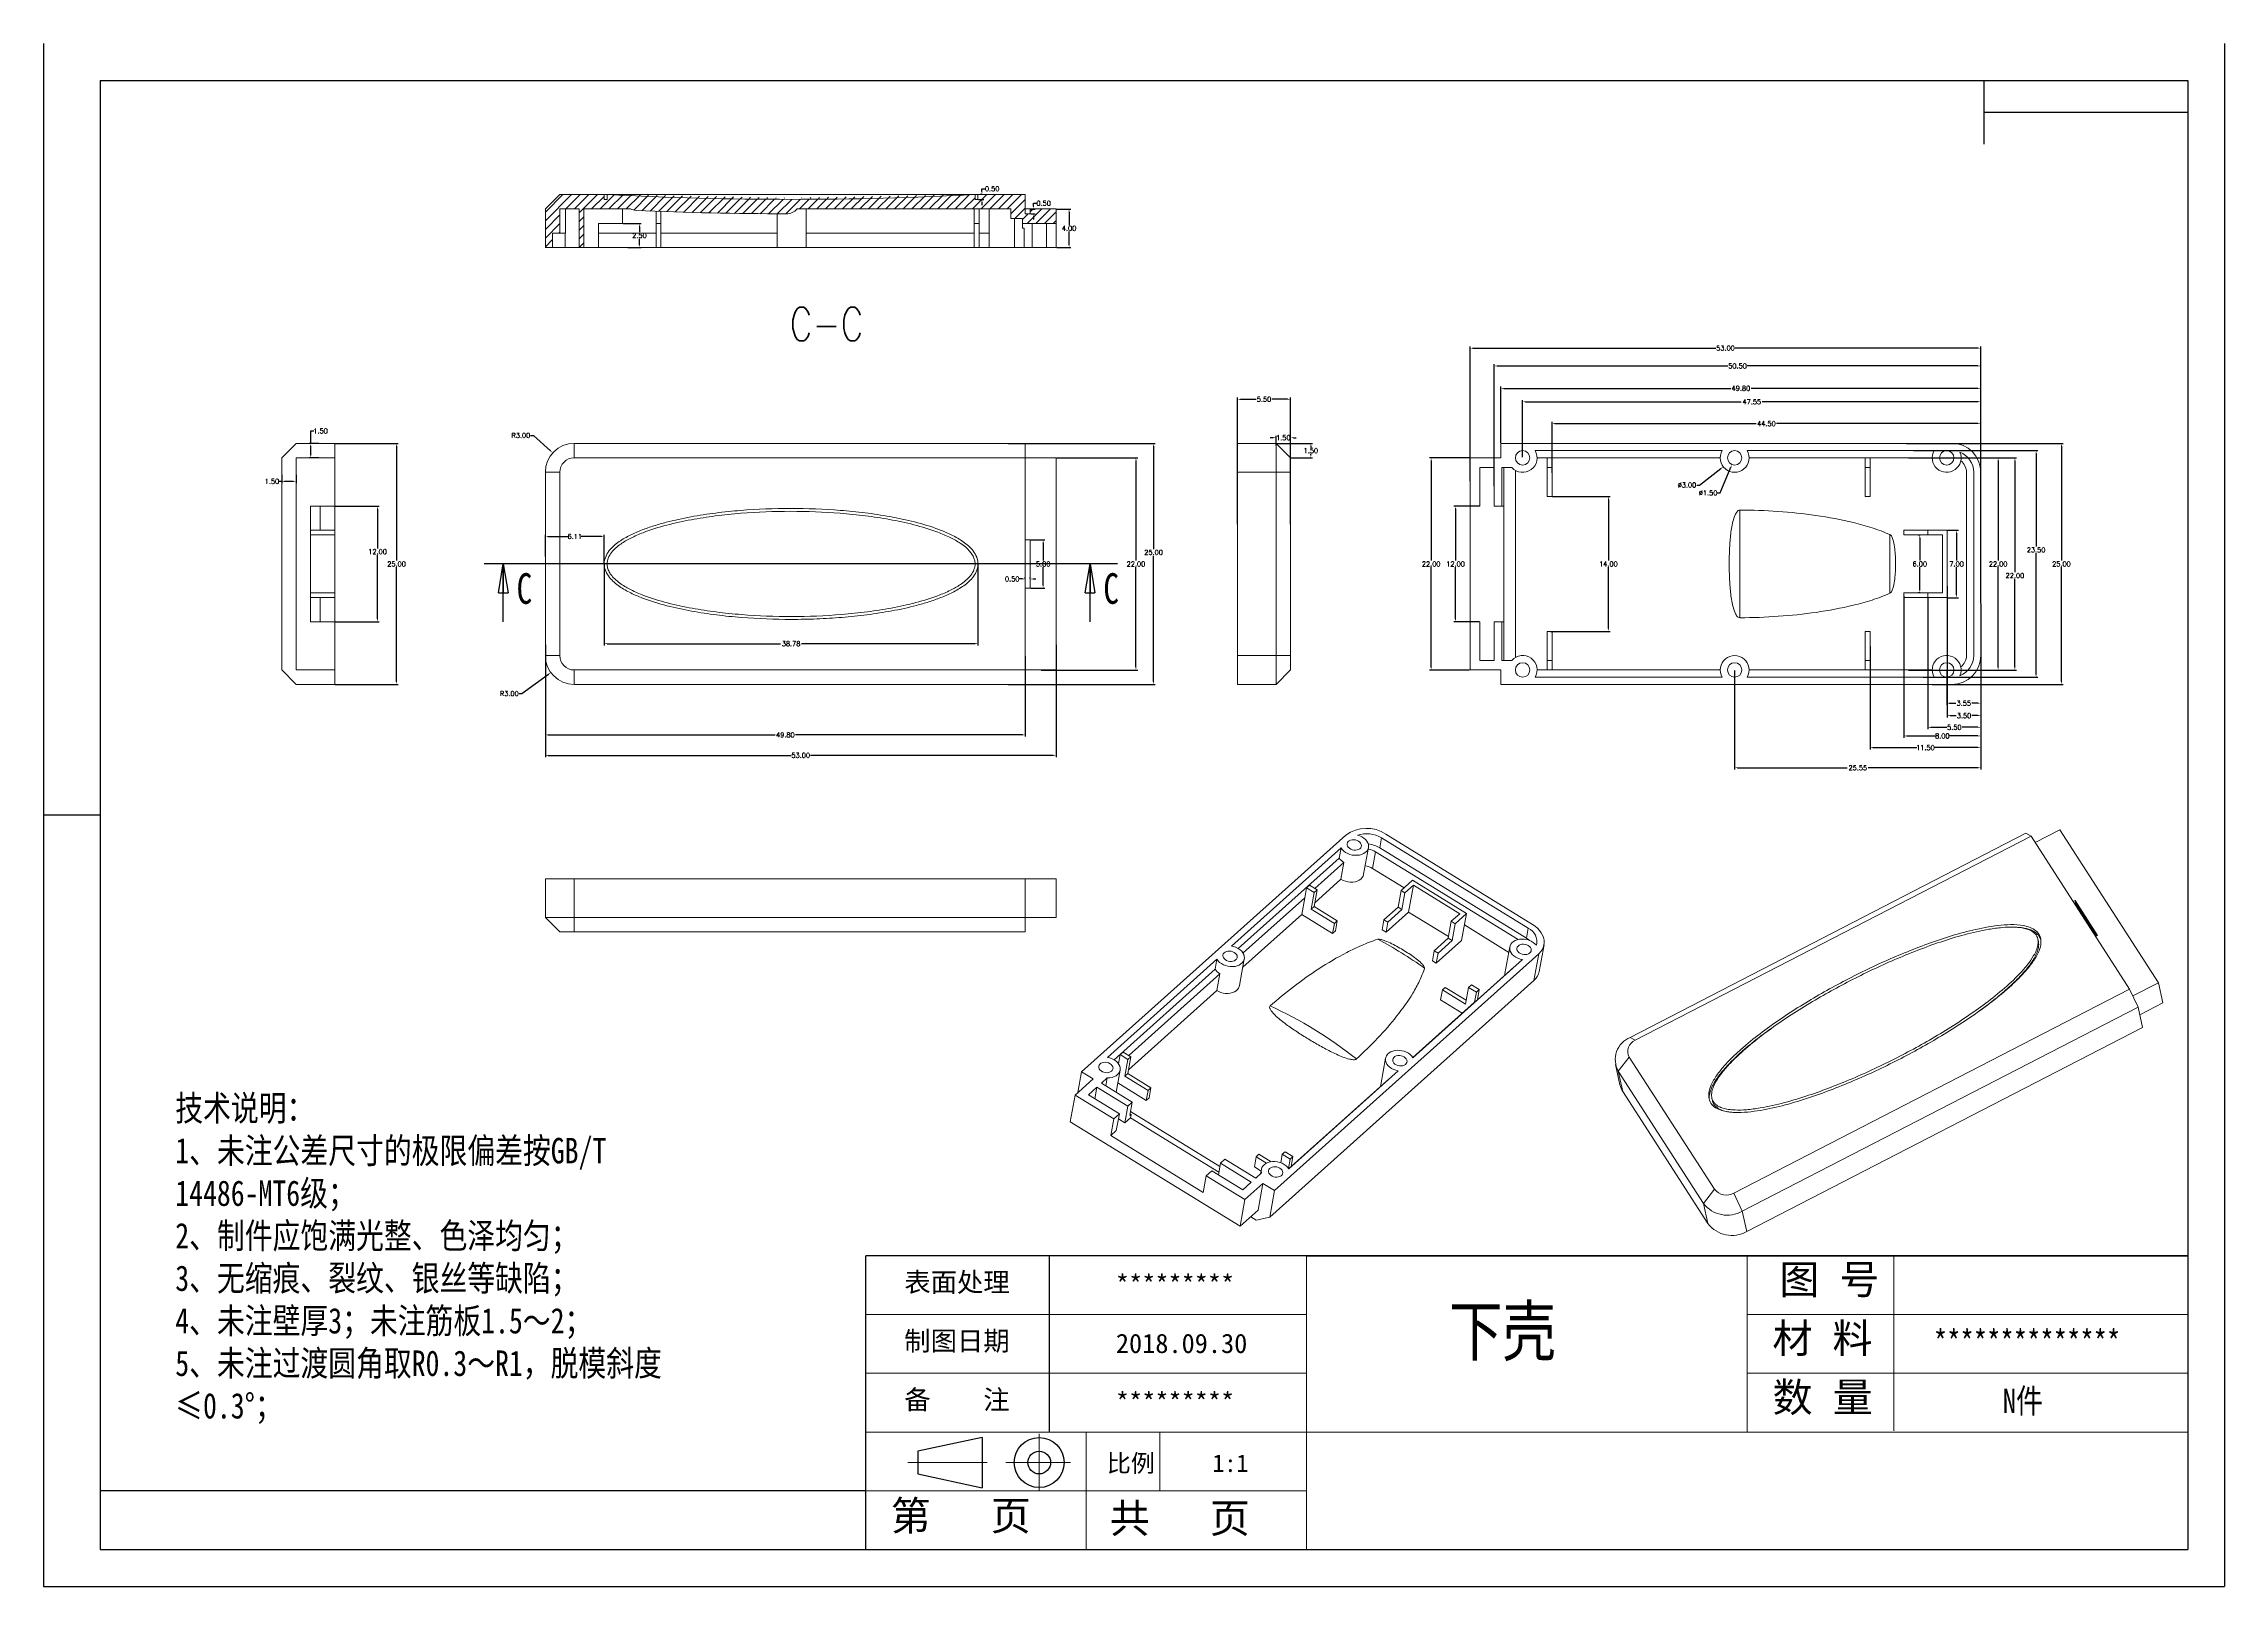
# Model space of a CAD drawing. Header units: inches. Extents: x 1962 to 2664, y 573 to 733.
# Drawn here: x 2217.9 to 2444.2, y 573 to 733 of the extents above; entities that cross this region are included whole.
import ezdxf

# ---------------------------------------------------------------- set-up
doc = ezdxf.new("R2010")
doc.units = ezdxf.units.IN
doc.linetypes.add('CENTER2', pattern=[28.575, 19.05, -3.175, 3.175, -3.175])
doc.layers.add('文字', color=81, linetype='Continuous')
for name, color, linetype, lineweight in [('粗实线', 7, 'Continuous', 30), ('细实线', 3, 'Continuous', 9), ('细点划线', 2, 'CENTER2', 9)]:
    doc.layers.add(name, color=color, linetype=linetype, lineweight=lineweight)
doc.styles.add('SLDTEXTSTYLE0', font='TXT', dxfattribs={"width": 0.75})
doc.styles.add('SLDTEXTSTYLE3', font='TXT', dxfattribs={"width": 0.75, "bigfont": 'bigfont'})
doc.styles.get("Standard").update_dxf_attribs({"font": 'txt', "bigfont": 'gbcbig.shx'})
doc.styles.add('宋体', font='', dxfattribs={"width": 0.8, "height": 3.5})
doc.styles.get('宋体').set_extended_font_data('SimSun')
doc.dimstyles.new('1', dxfattribs={"dimtxt": 0.5, "dimasz": 0.3, "dimexe": 0.18, "dimexo": 0.0625, "dimgap": 0.09, "dimtad": 0, "dimtih": 1, "dimtoh": 1, "dimzin": 0, "dimdsep": 46, "dimtxsty": 'Standard', "dimcen": 0, "dimadec": 0, "dimazin": 2, "dimtfac": 1, "dimtofl": 0, "dimtmove": 0, "dimatfit": 3, "dimfxl": 1, "dimtolj": 1, "dimtzin": 0, "dimarcsym": 0})

# ---------------------------------------------------------------- blocks, each defined once
blk = doc.blocks.new('_CLOSED')
at = {"color": 0, "linetype": 'ByBlock', "lineweight": -2}
for p, q in [((-1, 0.166667), (0, 0)), ((-1, 0.166667), (-1, -0.166667)), ((0, 0), (-1, -0.166667)), ((0, 0), (-1, 0))]:
    blk.add_line(p, q, dxfattribs=at)
blk = doc.blocks.new('SW_NOTE_4')
at = {"color": 0, "linetype": 'Continuous', "lineweight": 0, "insert": (22.23, 5.8), "char_height": 3.5, "attachment_point": 2, "style": 'SLDTEXTSTYLE3'}
blk.add_mtext('C-C', dxfattribs=at)
blk = doc.blocks.new('*D152')
at = {"color": 0, "lineweight": -2}
for p, q in [((2269.97, 670.59), (2269.97, 661.08)), ((2319.77, 669.42), (2319.77, 661.08)), ((2270.27, 661.26), (2293.82, 661.26)), ((2319.47, 661.26), (2295.92, 661.26))]:
    blk.add_line(p, q, dxfattribs=at)
at = {"color": 0}
for points in [[(2270.27, 661.31), (2270.27, 661.21), (2269.97, 661.26)], [(2319.47, 661.31), (2319.47, 661.21), (2319.77, 661.26)]]:
    blk.add_solid(points, dxfattribs=at)
at = {"layer": 'Defpoints', "color": 0}
for p in [(2269.97, 670.65), (2319.77, 669.48), (2319.77, 661.26)]:
    blk.add_point(p, dxfattribs=at)
at = {"color": 0, "insert": (2294.87, 661.26), "char_height": 0.5, "attachment_point": 5}
blk.add_mtext('\\A1;49.80', dxfattribs=at)
blk = doc.blocks.new('*D153')
at = {"color": 0, "lineweight": -2}
for p, q in [((2269.97, 670.59), (2269.97, 658.96)), ((2322.97, 670.59), (2322.97, 658.96)), ((2270.27, 659.14), (2295.46, 659.14)), ((2322.67, 659.14), (2297.47, 659.14))]:
    blk.add_line(p, q, dxfattribs=at)
at = {"color": 0}
for points in [[(2270.27, 659.19), (2270.27, 659.09), (2269.97, 659.14)], [(2322.67, 659.19), (2322.67, 659.09), (2322.97, 659.14)]]:
    blk.add_solid(points, dxfattribs=at)
at = {"layer": 'Defpoints', "color": 0}
for p in [(2269.97, 670.65), (2322.97, 670.65), (2322.97, 659.14)]:
    blk.add_point(p, dxfattribs=at)
at = {"color": 0, "insert": (2296.47, 659.14), "char_height": 0.5, "attachment_point": 5}
blk.add_mtext('\\A1;53.00', dxfattribs=at)
blk = doc.blocks.new('*D154')
at = {"color": 0, "lineweight": -2}
for p, q in [((2276.08, 678.93), (2276.08, 670.54)), ((2314.86, 678.94), (2314.86, 670.54)), ((2276.38, 670.72), (2294.38, 670.72)), ((2314.56, 670.72), (2296.56, 670.72))]:
    blk.add_line(p, q, dxfattribs=at)
at = {"color": 0}
for points in [[(2276.38, 670.77), (2276.38, 670.67), (2276.08, 670.72)], [(2314.56, 670.77), (2314.56, 670.67), (2314.86, 670.72)]]:
    blk.add_solid(points, dxfattribs=at)
at = {"layer": 'Defpoints', "color": 0}
for p in [(2276.08, 678.99), (2314.86, 679), (2314.86, 670.72)]:
    blk.add_point(p, dxfattribs=at)
at = {"color": 0, "insert": (2295.47, 670.72), "char_height": 0.5, "attachment_point": 5}
blk.add_mtext('\\A1;38.78', dxfattribs=at)
blk = doc.blocks.new('*D155')
at = {"color": 0, "lineweight": -2}
for p, q in [((2269.97, 679.76), (2269.97, 682.02)), ((2270.27, 681.84), (2272.35, 681.84)), ((2275.78, 681.84), (2273.7, 681.84)), ((2276.08, 679.06), (2276.08, 682.02))]:
    blk.add_line(p, q, dxfattribs=at)
at = {"color": 0}
for points in [[(2270.27, 681.89), (2270.27, 681.79), (2269.97, 681.84)], [(2275.78, 681.89), (2275.78, 681.79), (2276.08, 681.84)]]:
    blk.add_solid(points, dxfattribs=at)
at = {"layer": 'Defpoints', "color": 0}
for p in [(2269.97, 681.84), (2269.97, 679.7), (2276.08, 678.99)]:
    blk.add_point(p, dxfattribs=at)
at = {"color": 0, "insert": (2273.02, 681.84), "char_height": 0.5, "attachment_point": 5}
blk.add_mtext('\\A1;6.11', dxfattribs=at)
blk = doc.blocks.new('*D156')
at = {"color": 0, "lineweight": -2}
for p, q in [((2323.03, 689.99), (2331.43, 689.99)), ((2331.25, 689.69), (2331.25, 679.33)), ((2331.25, 668.29), (2331.25, 678.65)), ((2321.43, 667.99), (2331.43, 667.99))]:
    blk.add_line(p, q, dxfattribs=at)
at = {"color": 0}
for points in [[(2331.2, 689.69), (2331.3, 689.69), (2331.25, 689.99)], [(2331.2, 668.29), (2331.3, 668.29), (2331.25, 667.99)]]:
    blk.add_solid(points, dxfattribs=at)
at = {"layer": 'Defpoints', "color": 0}
for p in [(2322.97, 689.99), (2331.25, 689.99), (2321.37, 667.99)]:
    blk.add_point(p, dxfattribs=at)
at = {"color": 0, "insert": (2331.25, 678.99), "char_height": 0.5, "attachment_point": 5}
blk.add_mtext('\\A1;22.00', dxfattribs=at)
blk = doc.blocks.new('*D157')
at = {"color": 0, "lineweight": -2}
for p, q in [((2317.99, 691.49), (2333.26, 691.49)), ((2333.08, 691.19), (2333.08, 680.52)), ((2333.08, 666.79), (2333.08, 679.84)), ((2317.99, 666.49), (2333.26, 666.49))]:
    blk.add_line(p, q, dxfattribs=at)
at = {"color": 0}
for points in [[(2333.03, 691.19), (2333.13, 691.19), (2333.08, 691.49)], [(2333.03, 666.79), (2333.13, 666.79), (2333.08, 666.49)]]:
    blk.add_solid(points, dxfattribs=at)
at = {"layer": 'Defpoints', "color": 0}
for p in [(2317.93, 691.49), (2333.08, 691.49), (2317.93, 666.49)]:
    blk.add_point(p, dxfattribs=at)
at = {"color": 0, "insert": (2333.08, 680.18), "char_height": 0.5, "attachment_point": 5}
blk.add_mtext('\\A1;25.00', dxfattribs=at)
blk = doc.blocks.new('*D158')
at = {"color": 0, "lineweight": -2}
for p, q in [((2268.44, 692.32), (2268.74, 692.32)), ((2268.74, 692.32), (2270.52, 690.71))]:
    blk.add_line(p, q, dxfattribs=at)
at = {"color": 0}
blk.add_solid([(2270.55, 690.74), (2270.49, 690.67), (2270.74, 690.51)], dxfattribs=at)
at = {"layer": 'Defpoints', "color": 0}
for p in [(2270.74, 690.51), (2272.97, 688.49)]:
    blk.add_point(p, dxfattribs=at)
at = {"color": 0, "insert": (2267.43, 692.32), "char_height": 0.5, "attachment_point": 5}
blk.add_mtext('\\A1;R3.00', dxfattribs=at)
blk = doc.blocks.new('*D159')
at = {"color": 0, "lineweight": -2}
for p, q in [((2267.54, 665.55), (2270.3, 667.55)), ((2267.24, 665.55), (2267.54, 665.55))]:
    blk.add_line(p, q, dxfattribs=at)
at = {"color": 0}
blk.add_solid([(2270.27, 667.59), (2270.33, 667.51), (2270.54, 667.73)], dxfattribs=at)
at = {"layer": 'Defpoints', "color": 0}
for p in [(2270.54, 667.73), (2272.97, 669.49)]:
    blk.add_point(p, dxfattribs=at)
at = {"color": 0, "insert": (2266.23, 665.55), "char_height": 0.5, "attachment_point": 5}
blk.add_mtext('\\A1;R3.00', dxfattribs=at)
blk = doc.blocks.new('*D160')
at = {"color": 0, "lineweight": -2}
for p, q in [((2320.33, 681.49), (2321.8, 681.49)), ((2321.62, 681.19), (2321.62, 679.33)), ((2321.62, 676.79), (2321.62, 678.65)), ((2320.33, 676.49), (2321.8, 676.49))]:
    blk.add_line(p, q, dxfattribs=at)
at = {"color": 0}
for points in [[(2321.57, 681.19), (2321.67, 681.19), (2321.62, 681.49)], [(2321.57, 676.79), (2321.67, 676.79), (2321.62, 676.49)]]:
    blk.add_solid(points, dxfattribs=at)
at = {"layer": 'Defpoints', "color": 0}
for p in [(2320.27, 681.49), (2321.62, 681.49), (2320.27, 676.49)]:
    blk.add_point(p, dxfattribs=at)
at = {"color": 0, "insert": (2321.62, 678.99), "char_height": 0.5, "attachment_point": 5}
blk.add_mtext('\\A1;5.00', dxfattribs=at)
blk = doc.blocks.new('*D161')
at = {"color": 0, "lineweight": -2}
for p, q in [((2319.47, 677.43), (2319.17, 677.43)), ((2319.77, 677.49), (2319.77, 677.61)), ((2320.27, 677.49), (2320.27, 677.61)), ((2320.57, 677.43), (2320.87, 677.43))]:
    blk.add_line(p, q, dxfattribs=at)
at = {"color": 0}
for points in [[(2319.47, 677.48), (2319.47, 677.38), (2319.77, 677.43)], [(2320.57, 677.48), (2320.57, 677.38), (2320.27, 677.43)]]:
    blk.add_solid(points, dxfattribs=at)
at = {"layer": 'Defpoints', "color": 0}
for p in [(2319.77, 677.43), (2319.77, 677.43), (2320.27, 677.43)]:
    blk.add_point(p, dxfattribs=at)
at = {"color": 0, "insert": (2318.41, 677.43), "char_height": 0.5, "attachment_point": 5}
blk.add_mtext('\\A1;0.50', dxfattribs=at)
blk = doc.blocks.new('*D162')
at = {"color": 0, "lineweight": -2}
for p, q in [((2341.79, 683.13), (2341.79, 696.25)), ((2342.09, 696.07), (2343.74, 696.07)), ((2346.99, 696.07), (2345.34, 696.07)), ((2347.29, 683.13), (2347.29, 696.25))]:
    blk.add_line(p, q, dxfattribs=at)
at = {"color": 0}
for points in [[(2342.09, 696.12), (2342.09, 696.02), (2341.79, 696.07)], [(2346.99, 696.12), (2346.99, 696.02), (2347.29, 696.07)]]:
    blk.add_solid(points, dxfattribs=at)
at = {"layer": 'Defpoints', "color": 0}
for p in [(2347.29, 696.07), (2341.79, 683.07), (2347.29, 683.07)]:
    blk.add_point(p, dxfattribs=at)
at = {"color": 0, "insert": (2344.54, 696.07), "char_height": 0.5, "attachment_point": 5}
blk.add_mtext('\\A1;5.50', dxfattribs=at)
blk = doc.blocks.new('*D163')
at = {"color": 0, "lineweight": -2}
for p, q in [((2345.85, 691.49), (2349.58, 691.49)), ((2349.4, 691.19), (2349.4, 691.08)), ((2349.4, 690.29), (2349.4, 690.4)), ((2347.35, 689.99), (2349.58, 689.99))]:
    blk.add_line(p, q, dxfattribs=at)
at = {"color": 0}
for points in [[(2349.35, 691.19), (2349.45, 691.19), (2349.4, 691.49)], [(2349.35, 690.29), (2349.45, 690.29), (2349.4, 689.99)]]:
    blk.add_solid(points, dxfattribs=at)
at = {"layer": 'Defpoints', "color": 0}
for p in [(2345.79, 691.49), (2349.4, 691.49), (2347.29, 689.99)]:
    blk.add_point(p, dxfattribs=at)
at = {"color": 0, "insert": (2349.4, 690.74), "char_height": 0.5, "attachment_point": 5}
blk.add_mtext('\\A1;1.50', dxfattribs=at)
blk = doc.blocks.new('*D164')
at = {"color": 0, "lineweight": -2}
for p, q in [((2345.49, 692.08), (2345.19, 692.08)), ((2345.79, 691.28), (2345.79, 692.26)), ((2347.29, 690.06), (2347.29, 692.26)), ((2347.59, 692.08), (2347.89, 692.08))]:
    blk.add_line(p, q, dxfattribs=at)
at = {"color": 0}
for points in [[(2345.49, 692.13), (2345.49, 692.03), (2345.79, 692.08)], [(2347.59, 692.13), (2347.59, 692.03), (2347.29, 692.08)]]:
    blk.add_solid(points, dxfattribs=at)
at = {"layer": 'Defpoints', "color": 0}
for p in [(2345.79, 692.08), (2345.79, 691.21), (2347.29, 689.99)]:
    blk.add_point(p, dxfattribs=at)
at = {"color": 0, "insert": (2346.54, 692.08), "char_height": 0.5, "attachment_point": 5}
blk.add_mtext('\\A1;1.50', dxfattribs=at)
blk = doc.blocks.new('*D165')
at = {"color": 0, "lineweight": -2}
for p, q in [((2248.17, 691.49), (2254.71, 691.49)), ((2254.53, 691.19), (2254.53, 679.33)), ((2254.53, 666.79), (2254.53, 678.65)), ((2248.17, 666.49), (2254.71, 666.49))]:
    blk.add_line(p, q, dxfattribs=at)
at = {"color": 0}
for points in [[(2254.48, 691.19), (2254.58, 691.19), (2254.53, 691.49)], [(2254.48, 666.79), (2254.58, 666.79), (2254.53, 666.49)]]:
    blk.add_solid(points, dxfattribs=at)
at = {"layer": 'Defpoints', "color": 0}
for p in [(2248.11, 691.49), (2254.53, 691.49), (2248.11, 666.49)]:
    blk.add_point(p, dxfattribs=at)
at = {"color": 0, "insert": (2254.53, 678.99), "char_height": 0.5, "attachment_point": 5}
blk.add_mtext('\\A1;25.00', dxfattribs=at)
blk = doc.blocks.new('*D166')
at = {"color": 0, "lineweight": -2}
for p, q in [((2248.17, 684.99), (2252.74, 684.99)), ((2252.56, 684.69), (2252.56, 680.6)), ((2252.56, 673.29), (2252.56, 679.92)), ((2248.17, 672.99), (2252.74, 672.99))]:
    blk.add_line(p, q, dxfattribs=at)
at = {"color": 0}
for points in [[(2252.51, 684.69), (2252.61, 684.69), (2252.56, 684.99)], [(2252.51, 673.29), (2252.61, 673.29), (2252.56, 672.99)]]:
    blk.add_solid(points, dxfattribs=at)
at = {"layer": 'Defpoints', "color": 0}
for p in [(2248.11, 684.99), (2252.56, 684.99), (2248.11, 672.99)]:
    blk.add_point(p, dxfattribs=at)
at = {"color": 0, "insert": (2252.56, 680.26), "char_height": 0.5, "attachment_point": 5}
blk.add_mtext('\\A1;12.00', dxfattribs=at)
blk = doc.blocks.new('*D167')
at = {"color": 0, "lineweight": -2}
for p, q in [((2242.61, 688.24), (2242.61, 687.37)), ((2244.11, 688.24), (2244.11, 687.37)), ((2242.61, 687.55), (2242.31, 687.55)), ((2243.81, 687.55), (2242.91, 687.55))]:
    blk.add_line(p, q, dxfattribs=at)
at = {"color": 0}
for points in [[(2242.91, 687.6), (2242.91, 687.5), (2242.61, 687.55)], [(2243.81, 687.6), (2243.81, 687.5), (2244.11, 687.55)]]:
    blk.add_solid(points, dxfattribs=at)
at = {"layer": 'Defpoints', "color": 0}
for p in [(2242.61, 688.31), (2244.11, 688.31), (2242.61, 687.55)]:
    blk.add_point(p, dxfattribs=at)
at = {"color": 0, "insert": (2241.6, 687.55), "char_height": 0.5, "attachment_point": 5}
blk.add_mtext('\\A1;1.50', dxfattribs=at)
blk = doc.blocks.new('*D168')
at = {"color": 0, "lineweight": -2}
for p, q in [((2245.63, 691.49), (2245.63, 692.78)), ((2245.63, 692.78), (2245.93, 692.78)), ((2246.48, 691.49), (2245.45, 691.49)), ((2245.63, 690.29), (2245.63, 691.19)), ((2246.48, 689.99), (2245.45, 689.99))]:
    blk.add_line(p, q, dxfattribs=at)
at = {"color": 0}
for points in [[(2245.58, 691.19), (2245.68, 691.19), (2245.63, 691.49)], [(2245.58, 690.29), (2245.68, 690.29), (2245.63, 689.99)]]:
    blk.add_solid(points, dxfattribs=at)
at = {"layer": 'Defpoints', "color": 0}
for p in [(2245.63, 691.49), (2246.54, 691.49), (2246.54, 689.99)]:
    blk.add_point(p, dxfattribs=at)
at = {"color": 0, "insert": (2246.65, 692.78), "char_height": 0.5, "attachment_point": 5}
blk.add_mtext('\\A1;1.50', dxfattribs=at)
blk = doc.blocks.new('*D169')
at = {"color": 0, "lineweight": -2}
for p, q in [((2415.43, 689.99), (2422.63, 689.99)), ((2422.45, 689.69), (2422.45, 678.13)), ((2422.45, 668.29), (2422.45, 677.45)), ((2415.43, 667.99), (2422.63, 667.99))]:
    blk.add_line(p, q, dxfattribs=at)
at = {"color": 0}
for points in [[(2422.4, 689.69), (2422.5, 689.69), (2422.45, 689.99)], [(2422.4, 668.29), (2422.5, 668.29), (2422.45, 667.99)]]:
    blk.add_solid(points, dxfattribs=at)
at = {"layer": 'Defpoints', "color": 0}
for p in [(2415.37, 689.99), (2422.45, 689.99), (2415.37, 667.99)]:
    blk.add_point(p, dxfattribs=at)
at = {"color": 0, "insert": (2422.45, 677.79), "char_height": 0.5, "attachment_point": 5}
blk.add_mtext('\\A1;22.00', dxfattribs=at)
blk = doc.blocks.new('*D170')
at = {"color": 0, "lineweight": -2}
for p, q in [((2411.42, 689.99), (2420.89, 689.99)), ((2420.71, 689.69), (2420.71, 679.33)), ((2420.71, 668.29), (2420.71, 678.65)), ((2411.42, 667.99), (2420.89, 667.99))]:
    blk.add_line(p, q, dxfattribs=at)
at = {"color": 0}
for points in [[(2420.66, 689.69), (2420.76, 689.69), (2420.71, 689.99)], [(2420.66, 668.29), (2420.76, 668.29), (2420.71, 667.99)]]:
    blk.add_solid(points, dxfattribs=at)
at = {"layer": 'Defpoints', "color": 0}
for p in [(2411.36, 689.99), (2411.36, 667.99), (2420.71, 667.99)]:
    blk.add_point(p, dxfattribs=at)
at = {"color": 0, "insert": (2420.71, 678.99), "char_height": 0.5, "attachment_point": 5}
blk.add_mtext('\\A1;22.00', dxfattribs=at)
blk = doc.blocks.new('*D171')
at = {"color": 0, "lineweight": -2}
for p, q in [((2411.94, 690.74), (2424.83, 690.74)), ((2424.65, 690.44), (2424.65, 680.79)), ((2424.65, 667.54), (2424.65, 680.11)), ((2412.94, 667.24), (2424.83, 667.24))]:
    blk.add_line(p, q, dxfattribs=at)
at = {"color": 0}
for points in [[(2424.6, 690.44), (2424.7, 690.44), (2424.65, 690.74)], [(2424.6, 667.54), (2424.7, 667.54), (2424.65, 667.24)]]:
    blk.add_solid(points, dxfattribs=at)
at = {"layer": 'Defpoints', "color": 0}
for p in [(2411.88, 690.74), (2412.87, 667.24), (2424.65, 667.24)]:
    blk.add_point(p, dxfattribs=at)
at = {"color": 0, "insert": (2424.65, 680.45), "char_height": 0.5, "attachment_point": 5}
blk.add_mtext('\\A1;23.50', dxfattribs=at)
blk = doc.blocks.new('*D172')
at = {"color": 0, "lineweight": -2}
for p, q in [((2411.19, 691.49), (2427.46, 691.49)), ((2427.28, 691.19), (2427.28, 679.33)), ((2427.28, 666.79), (2427.28, 678.65)), ((2413.88, 666.49), (2427.46, 666.49))]:
    blk.add_line(p, q, dxfattribs=at)
at = {"color": 0}
for points in [[(2427.23, 691.19), (2427.33, 691.19), (2427.28, 691.49)], [(2427.23, 666.79), (2427.33, 666.79), (2427.28, 666.49)]]:
    blk.add_solid(points, dxfattribs=at)
at = {"layer": 'Defpoints', "color": 0}
for p in [(2411.13, 691.49), (2427.28, 691.49), (2413.82, 666.49)]:
    blk.add_point(p, dxfattribs=at)
at = {"color": 0, "insert": (2427.28, 678.99), "char_height": 0.5, "attachment_point": 5}
blk.add_mtext('\\A1;25.00', dxfattribs=at)
blk = doc.blocks.new('*D173')
at = {"color": 0, "lineweight": -2}
for p, q in [((2374.48, 685.99), (2380.45, 685.99)), ((2380.27, 685.69), (2380.27, 679.33)), ((2380.27, 672.29), (2380.27, 678.65)), ((2374.23, 671.99), (2380.45, 671.99))]:
    blk.add_line(p, q, dxfattribs=at)
at = {"color": 0}
for points in [[(2380.22, 685.69), (2380.32, 685.69), (2380.27, 685.99)], [(2380.22, 672.29), (2380.32, 672.29), (2380.27, 671.99)]]:
    blk.add_solid(points, dxfattribs=at)
at = {"layer": 'Defpoints', "color": 0}
for p in [(2374.42, 685.99), (2380.27, 685.99), (2374.17, 671.99)]:
    blk.add_point(p, dxfattribs=at)
at = {"color": 0, "insert": (2380.27, 678.99), "char_height": 0.5, "attachment_point": 5}
blk.add_mtext('\\A1;14.00', dxfattribs=at)
blk = doc.blocks.new('*D174')
at = {"color": 0, "lineweight": -2}
for p, q in [((2415.48, 682.49), (2416.58, 682.49)), ((2416.4, 682.19), (2416.4, 679.33)), ((2416.4, 675.79), (2416.4, 678.65)), ((2415.48, 675.49), (2416.58, 675.49))]:
    blk.add_line(p, q, dxfattribs=at)
at = {"color": 0}
for points in [[(2416.35, 682.19), (2416.45, 682.19), (2416.4, 682.49)], [(2416.35, 675.79), (2416.45, 675.79), (2416.4, 675.49)]]:
    blk.add_solid(points, dxfattribs=at)
at = {"layer": 'Defpoints', "color": 0}
for p in [(2415.42, 682.49), (2416.4, 682.49), (2415.42, 675.49)]:
    blk.add_point(p, dxfattribs=at)
at = {"color": 0, "insert": (2416.4, 678.99), "char_height": 0.5, "attachment_point": 5}
blk.add_mtext('\\A1;7.00', dxfattribs=at)
blk = doc.blocks.new('*D175')
at = {"color": 0, "lineweight": -2}
for p, q in [((2412.62, 681.99), (2412.4, 681.99)), ((2412.58, 681.69), (2412.58, 679.33)), ((2412.58, 676.29), (2412.58, 678.65)), ((2412.62, 675.99), (2412.4, 675.99))]:
    blk.add_line(p, q, dxfattribs=at)
at = {"color": 0}
for points in [[(2412.53, 681.69), (2412.63, 681.69), (2412.58, 681.99)], [(2412.53, 676.29), (2412.63, 676.29), (2412.58, 675.99)]]:
    blk.add_solid(points, dxfattribs=at)
at = {"layer": 'Defpoints', "color": 0}
for p in [(2412.58, 681.99), (2412.68, 681.99), (2412.68, 675.99)]:
    blk.add_point(p, dxfattribs=at)
at = {"color": 0, "insert": (2412.58, 678.99), "char_height": 0.5, "attachment_point": 5}
blk.add_mtext('\\A1;6.00', dxfattribs=at)
blk = doc.blocks.new('*D176')
at = {"color": 0, "lineweight": -2}
for p, q in [((2366.86, 684.99), (2364.23, 684.99)), ((2364.41, 684.69), (2364.41, 679.33)), ((2364.41, 673.29), (2364.41, 678.65)), ((2366.86, 672.99), (2364.23, 672.99))]:
    blk.add_line(p, q, dxfattribs=at)
at = {"color": 0}
for points in [[(2364.36, 684.69), (2364.46, 684.69), (2364.41, 684.99)], [(2364.36, 673.29), (2364.46, 673.29), (2364.41, 672.99)]]:
    blk.add_solid(points, dxfattribs=at)
at = {"layer": 'Defpoints', "color": 0}
for p in [(2364.41, 684.99), (2366.92, 684.99), (2366.92, 672.99)]:
    blk.add_point(p, dxfattribs=at)
at = {"color": 0, "insert": (2364.41, 678.99), "char_height": 0.5, "attachment_point": 5}
blk.add_mtext('\\A1;12.00', dxfattribs=at)
blk = doc.blocks.new('*D177')
at = {"color": 0, "lineweight": -2}
for p, q in [((2365.86, 689.99), (2361.7, 689.99)), ((2361.88, 689.69), (2361.88, 679.33)), ((2361.88, 668.29), (2361.88, 678.65)), ((2365.86, 667.99), (2361.7, 667.99))]:
    blk.add_line(p, q, dxfattribs=at)
at = {"color": 0}
for points in [[(2361.83, 689.69), (2361.93, 689.69), (2361.88, 689.99)], [(2361.83, 668.29), (2361.93, 668.29), (2361.88, 667.99)]]:
    blk.add_solid(points, dxfattribs=at)
at = {"layer": 'Defpoints', "color": 0}
for p in [(2365.92, 689.99), (2361.88, 667.99), (2365.92, 667.99)]:
    blk.add_point(p, dxfattribs=at)
at = {"color": 0, "insert": (2361.88, 678.99), "char_height": 0.5, "attachment_point": 5}
blk.add_mtext('\\A1;22.00', dxfattribs=at)
blk = doc.blocks.new('*D178')
at = {"color": 0, "lineweight": -2}
for p, q in [((2418.92, 670.36), (2418.92, 664.37)), ((2415.37, 667.93), (2415.37, 664.37)), ((2415.67, 664.55), (2416.31, 664.55)), ((2418.62, 664.55), (2417.99, 664.55))]:
    blk.add_line(p, q, dxfattribs=at)
at = {"color": 0}
for points in [[(2415.67, 664.6), (2415.67, 664.5), (2415.37, 664.55)], [(2418.62, 664.6), (2418.62, 664.5), (2418.92, 664.55)]]:
    blk.add_solid(points, dxfattribs=at)
at = {"layer": 'Defpoints', "color": 0}
for p in [(2418.92, 670.43), (2415.37, 667.99), (2415.37, 664.55)]:
    blk.add_point(p, dxfattribs=at)
at = {"color": 0, "insert": (2417.15, 664.55), "char_height": 0.5, "attachment_point": 5}
blk.add_mtext('\\A1;3.55', dxfattribs=at)
blk = doc.blocks.new('*D179')
at = {"color": 0, "lineweight": -2}
for p, q in [((2415.42, 676.67), (2415.42, 663.08)), ((2418.92, 671.71), (2418.92, 663.08)), ((2415.72, 663.26), (2416.37, 663.26)), ((2418.62, 663.26), (2417.97, 663.26))]:
    blk.add_line(p, q, dxfattribs=at)
at = {"color": 0}
for points in [[(2415.72, 663.31), (2415.72, 663.21), (2415.42, 663.26)], [(2418.62, 663.31), (2418.62, 663.21), (2418.92, 663.26)]]:
    blk.add_solid(points, dxfattribs=at)
at = {"layer": 'Defpoints', "color": 0}
for p in [(2415.42, 676.73), (2418.92, 671.77), (2415.42, 663.26)]:
    blk.add_point(p, dxfattribs=at)
at = {"color": 0, "insert": (2417.17, 663.26), "char_height": 0.5, "attachment_point": 5}
blk.add_mtext('\\A1;3.50', dxfattribs=at)
blk = doc.blocks.new('*D180')
at = {"color": 0, "lineweight": -2}
for p, q in [((2413.42, 675.43), (2413.42, 661.87)), ((2418.92, 674.87), (2418.92, 661.87)), ((2413.72, 662.05), (2415.37, 662.05)), ((2418.62, 662.05), (2416.97, 662.05))]:
    blk.add_line(p, q, dxfattribs=at)
at = {"color": 0}
for points in [[(2413.72, 662.1), (2413.72, 662), (2413.42, 662.05)], [(2418.62, 662.1), (2418.62, 662), (2418.92, 662.05)]]:
    blk.add_solid(points, dxfattribs=at)
at = {"layer": 'Defpoints', "color": 0}
for p in [(2413.42, 675.49), (2418.92, 674.93), (2413.42, 662.05)]:
    blk.add_point(p, dxfattribs=at)
at = {"color": 0, "insert": (2416.17, 662.05), "char_height": 0.5, "attachment_point": 5}
blk.add_mtext('\\A1;5.50', dxfattribs=at)
blk = doc.blocks.new('*D181')
at = {"color": 0, "lineweight": -2}
for p, q in [((2410.92, 675.68), (2410.92, 660.97)), ((2418.92, 674.87), (2418.92, 660.97)), ((2411.22, 661.15), (2414.17, 661.15)), ((2418.62, 661.15), (2415.68, 661.15))]:
    blk.add_line(p, q, dxfattribs=at)
at = {"color": 0}
for points in [[(2411.22, 661.2), (2411.22, 661.1), (2410.92, 661.15)], [(2418.62, 661.2), (2418.62, 661.1), (2418.92, 661.15)]]:
    blk.add_solid(points, dxfattribs=at)
at = {"layer": 'Defpoints', "color": 0}
for p in [(2410.92, 675.74), (2418.92, 674.93), (2410.92, 661.15)]:
    blk.add_point(p, dxfattribs=at)
at = {"color": 0, "insert": (2414.92, 661.15), "char_height": 0.5, "attachment_point": 5}
blk.add_mtext('\\A1;8.00', dxfattribs=at)
blk = doc.blocks.new('*D182')
at = {"color": 0, "lineweight": -2}
for p, q in [((2407.42, 670.43), (2407.42, 659.76)), ((2418.92, 671.65), (2418.92, 659.76)), ((2407.72, 659.94), (2412.29, 659.94)), ((2418.62, 659.94), (2414.05, 659.94))]:
    blk.add_line(p, q, dxfattribs=at)
at = {"color": 0}
for points in [[(2407.72, 659.99), (2407.72, 659.89), (2407.42, 659.94)], [(2418.62, 659.99), (2418.62, 659.89), (2418.92, 659.94)]]:
    blk.add_solid(points, dxfattribs=at)
at = {"layer": 'Defpoints', "color": 0}
for p in [(2407.42, 670.49), (2418.92, 671.71), (2418.92, 659.94)]:
    blk.add_point(p, dxfattribs=at)
at = {"color": 0, "insert": (2413.17, 659.94), "char_height": 0.5, "attachment_point": 5}
blk.add_mtext('\\A1;11.50', dxfattribs=at)
blk = doc.blocks.new('*D183')
at = {"color": 0, "lineweight": -2}
for p, q in [((2418.92, 670.36), (2418.92, 657.67)), ((2393.37, 667.93), (2393.37, 657.67)), ((2393.67, 657.85), (2405.06, 657.85)), ((2418.62, 657.85), (2407.24, 657.85))]:
    blk.add_line(p, q, dxfattribs=at)
at = {"color": 0}
for points in [[(2393.67, 657.9), (2393.67, 657.8), (2393.37, 657.85)], [(2418.62, 657.9), (2418.62, 657.8), (2418.92, 657.85)]]:
    blk.add_solid(points, dxfattribs=at)
at = {"layer": 'Defpoints', "color": 0}
for p in [(2418.92, 670.43), (2393.37, 667.99), (2418.92, 657.85)]:
    blk.add_point(p, dxfattribs=at)
at = {"color": 0, "insert": (2406.15, 657.85), "char_height": 0.5, "attachment_point": 5}
blk.add_mtext('\\A1;25.55', dxfattribs=at)
blk = doc.blocks.new('*D184')
at = {"color": 0, "lineweight": -2}
for p, q in [((2374.42, 688.43), (2374.42, 693.72)), ((2374.72, 693.54), (2395.62, 693.54)), ((2418.62, 693.54), (2397.72, 693.54)), ((2418.92, 687.79), (2418.92, 693.72))]:
    blk.add_line(p, q, dxfattribs=at)
at = {"color": 0}
for points in [[(2374.72, 693.59), (2374.72, 693.49), (2374.42, 693.54)], [(2418.62, 693.59), (2418.62, 693.49), (2418.92, 693.54)]]:
    blk.add_solid(points, dxfattribs=at)
at = {"layer": 'Defpoints', "color": 0}
for p in [(2374.42, 693.54), (2374.42, 688.36), (2418.92, 687.73)]:
    blk.add_point(p, dxfattribs=at)
at = {"color": 0, "insert": (2396.67, 693.54), "char_height": 0.5, "attachment_point": 5}
blk.add_mtext('\\A1;44.50', dxfattribs=at)
blk = doc.blocks.new('*D185')
at = {"color": 0, "lineweight": -2}
for p, q in [((2371.37, 690.06), (2371.37, 695.99)), ((2371.67, 695.81), (2394.06, 695.81)), ((2418.62, 695.81), (2396.24, 695.81)), ((2418.92, 686.46), (2418.92, 695.99))]:
    blk.add_line(p, q, dxfattribs=at)
at = {"color": 0}
for points in [[(2371.67, 695.86), (2371.67, 695.76), (2371.37, 695.81)], [(2418.62, 695.86), (2418.62, 695.76), (2418.92, 695.81)]]:
    blk.add_solid(points, dxfattribs=at)
at = {"layer": 'Defpoints', "color": 0}
for p in [(2371.37, 695.81), (2371.37, 689.99), (2418.92, 686.4)]:
    blk.add_point(p, dxfattribs=at)
at = {"color": 0, "insert": (2395.15, 695.81), "char_height": 0.5, "attachment_point": 5}
blk.add_mtext('\\A1;47.55', dxfattribs=at)
blk = doc.blocks.new('*D186')
at = {"color": 0, "lineweight": -2}
for p, q in [((2369.12, 691.56), (2369.12, 697.38)), ((2369.42, 697.2), (2392.97, 697.2)), ((2418.62, 697.2), (2395.07, 697.2)), ((2418.92, 674.93), (2418.92, 697.38))]:
    blk.add_line(p, q, dxfattribs=at)
at = {"color": 0}
for points in [[(2369.42, 697.25), (2369.42, 697.15), (2369.12, 697.2)], [(2418.62, 697.25), (2418.62, 697.15), (2418.92, 697.2)]]:
    blk.add_solid(points, dxfattribs=at)
at = {"layer": 'Defpoints', "color": 0}
for p in [(2369.12, 697.2), (2369.12, 691.49), (2418.92, 674.87)]:
    blk.add_point(p, dxfattribs=at)
at = {"color": 0, "insert": (2394.02, 697.2), "char_height": 0.5, "attachment_point": 5}
blk.add_mtext('\\A1;49.80', dxfattribs=at)
blk = doc.blocks.new('*D187')
at = {"color": 0, "lineweight": -2}
for p, q in [((2368.42, 687.06), (2368.42, 699.7)), ((2368.72, 699.52), (2392.67, 699.52)), ((2418.62, 699.52), (2394.68, 699.52)), ((2418.92, 680.54), (2418.92, 699.7))]:
    blk.add_line(p, q, dxfattribs=at)
at = {"color": 0}
for points in [[(2368.72, 699.57), (2368.72, 699.47), (2368.42, 699.52)], [(2418.62, 699.57), (2418.62, 699.47), (2418.92, 699.52)]]:
    blk.add_solid(points, dxfattribs=at)
at = {"layer": 'Defpoints', "color": 0}
for p in [(2368.42, 699.52), (2368.42, 686.99), (2418.92, 680.48)]:
    blk.add_point(p, dxfattribs=at)
at = {"color": 0, "insert": (2393.67, 699.52), "char_height": 0.5, "attachment_point": 5}
blk.add_mtext('\\A1;50.50', dxfattribs=at)
blk = doc.blocks.new('*D188')
at = {"color": 0, "lineweight": -2}
for p, q in [((2365.92, 687.56), (2365.92, 701.55)), ((2418.92, 674.93), (2418.92, 701.55)), ((2366.22, 701.37), (2391.42, 701.37)), ((2418.62, 701.37), (2393.43, 701.37))]:
    blk.add_line(p, q, dxfattribs=at)
at = {"color": 0}
for points in [[(2366.22, 701.42), (2366.22, 701.32), (2365.92, 701.37)], [(2418.62, 701.42), (2418.62, 701.32), (2418.92, 701.37)]]:
    blk.add_solid(points, dxfattribs=at)
at = {"layer": 'Defpoints', "color": 0}
for p in [(2365.92, 701.37), (2365.92, 687.49), (2418.92, 674.87)]:
    blk.add_point(p, dxfattribs=at)
at = {"color": 0, "insert": (2392.42, 701.37), "char_height": 0.5, "attachment_point": 5}
blk.add_mtext('\\A1;53.00', dxfattribs=at)
blk = doc.blocks.new('*D189')
at = {"color": 0, "lineweight": -2}
for p, q in [((2389.73, 687.17), (2391.95, 688.89)), ((2389.43, 687.17), (2389.73, 687.17))]:
    blk.add_line(p, q, dxfattribs=at)
at = {"color": 0}
blk.add_solid([(2391.92, 688.93), (2391.98, 688.85), (2392.19, 689.07)], dxfattribs=at)
at = {"layer": 'Defpoints', "color": 0}
for p in [(2394.56, 690.91), (2392.19, 689.07)]:
    blk.add_point(p, dxfattribs=at)
at = {"color": 0, "insert": (2388.42, 687.17), "char_height": 0.5, "attachment_point": 5}
blk.add_mtext('\\A1;∅3.00', dxfattribs=at)
blk = doc.blocks.new('*D190')
at = {"color": 0, "lineweight": -2}
for p, q in [((2391.88, 686.36), (2392.97, 689.02)), ((2391.58, 686.36), (2391.88, 686.36))]:
    blk.add_line(p, q, dxfattribs=at)
at = {"color": 0}
blk.add_solid([(2392.93, 689.04), (2393.02, 689), (2393.09, 689.3)], dxfattribs=at)
at = {"layer": 'Defpoints', "color": 0}
for p in [(2393.66, 690.69), (2393.09, 689.3)]:
    blk.add_point(p, dxfattribs=at)
at = {"color": 0, "insert": (2390.61, 686.36), "char_height": 0.5, "attachment_point": 5}
blk.add_mtext('\\A1;∅1.50', dxfattribs=at)
blk = doc.blocks.new('*D191')
at = {"color": 0, "lineweight": -2}
for p, q in [((2315.21, 717.3), (2315.09, 717.3)), ((2315.27, 717.6), (2315.27, 717.9)), ((2315.27, 717.9), (2315.57, 717.9)), ((2314.92, 716.8), (2315.45, 716.8)), ((2315.27, 716.5), (2315.27, 716.2))]:
    blk.add_line(p, q, dxfattribs=at)
at = {"color": 0}
for points in [[(2315.22, 717.6), (2315.32, 717.6), (2315.27, 717.3)], [(2315.22, 716.5), (2315.32, 716.5), (2315.27, 716.8)]]:
    blk.add_solid(points, dxfattribs=at)
at = {"layer": 'Defpoints', "color": 0}
for p in [(2315.27, 717.3), (2315.27, 717.3), (2314.86, 716.8)]:
    blk.add_point(p, dxfattribs=at)
at = {"color": 0, "insert": (2316.33, 717.9), "char_height": 0.5, "attachment_point": 5}
blk.add_mtext('\\A1;0.50', dxfattribs=at)
blk = doc.blocks.new('*D192')
at = {"color": 0, "lineweight": -2}
for p, q in [((2320.33, 715.8), (2320.8, 715.8)), ((2320.33, 715.3), (2320.8, 715.3)), ((2320.62, 716.1), (2320.62, 716.4)), ((2320.62, 716.4), (2320.92, 716.4)), ((2320.62, 715), (2320.62, 714.7))]:
    blk.add_line(p, q, dxfattribs=at)
at = {"color": 0}
for points in [[(2320.57, 716.1), (2320.67, 716.1), (2320.62, 715.8)], [(2320.57, 715), (2320.67, 715), (2320.62, 715.3)]]:
    blk.add_solid(points, dxfattribs=at)
at = {"layer": 'Defpoints', "color": 0}
for p in [(2320.27, 715.8), (2320.27, 715.3), (2320.62, 715.8)]:
    blk.add_point(p, dxfattribs=at)
at = {"color": 0, "insert": (2321.67, 716.4), "char_height": 0.5, "attachment_point": 5}
blk.add_mtext('\\A1;0.50', dxfattribs=at)
blk = doc.blocks.new('*D193')
at = {"color": 0, "lineweight": -2}
for p, q in [((2323.03, 715.8), (2324.49, 715.8)), ((2324.31, 715.5), (2324.31, 714.14)), ((2324.31, 712.1), (2324.31, 713.46)), ((2323.03, 711.8), (2324.49, 711.8))]:
    blk.add_line(p, q, dxfattribs=at)
at = {"color": 0}
for points in [[(2324.26, 715.5), (2324.36, 715.5), (2324.31, 715.8)], [(2324.26, 712.1), (2324.36, 712.1), (2324.31, 711.8)]]:
    blk.add_solid(points, dxfattribs=at)
at = {"layer": 'Defpoints', "color": 0}
for p in [(2322.97, 715.8), (2324.31, 715.8), (2322.97, 711.8)]:
    blk.add_point(p, dxfattribs=at)
at = {"color": 0, "insert": (2324.31, 713.8), "char_height": 0.5, "attachment_point": 5}
blk.add_mtext('\\A1;4.00', dxfattribs=at)
blk = doc.blocks.new('*D194')
at = {"color": 0, "lineweight": -2}
for p, q in [((2278.03, 714.3), (2279.91, 714.3)), ((2279.73, 714), (2279.73, 713.39)), ((2278.53, 711.8), (2279.91, 711.8)), ((2279.73, 712.1), (2279.73, 712.71))]:
    blk.add_line(p, q, dxfattribs=at)
at = {"color": 0}
for points in [[(2279.68, 714), (2279.78, 714), (2279.73, 714.3)], [(2279.68, 712.1), (2279.78, 712.1), (2279.73, 711.8)]]:
    blk.add_solid(points, dxfattribs=at)
at = {"layer": 'Defpoints', "color": 0}
for p in [(2277.97, 714.3), (2279.73, 714.3), (2278.47, 711.8)]:
    blk.add_point(p, dxfattribs=at)
at = {"color": 0, "insert": (2279.73, 713.05), "char_height": 0.5, "attachment_point": 5}
blk.add_mtext('\\A1;2.50', dxfattribs=at)

msp = doc.modelspace()

# ---------------------------------------------------------------- hatches: boundary and pattern name
at = {"linetype": 'Continuous', "lineweight": 0}
h = msp.add_hatch(dxfattribs=at)
h.set_pattern_fill('ANSI31', color=4, scale=0.2, style=0)
edge = h.paths.add_edge_path(flags=0)
edge.add_line((2276.377, 716.802), (2276.077, 716.802))
edge.add_line((2276.077, 716.802), (2276.077, 717.302))
edge.add_line((2276.077, 717.302), (2271.467, 717.302))
edge.add_line((2271.467, 717.302), (2269.967, 715.802))
edge.add_line((2269.967, 715.802), (2269.967, 711.802))
edge.add_line((2269.967, 711.802), (2270.717, 711.802))
edge.add_line((2270.717, 711.802), (2270.717, 713.302))
edge.add_line((2270.717, 713.302), (2271.467, 713.302))
edge.add_line((2271.467, 713.302), (2271.467, 715.802))
edge.add_line((2271.467, 715.802), (2273.467, 715.802))
edge.add_line((2273.467, 715.802), (2273.467, 711.802))
edge.add_line((2273.467, 711.802), (2273.967, 711.802))
edge.add_line((2273.967, 711.802), (2273.967, 715.802))
edge.add_line((2273.967, 715.802), (2278.814, 715.802))
edge.add_arc((2279.467, 717.152), 1.5, 244.18832, 267.47765)
edge.add_spline(control_points=[(2279.401, 715.653), (2284.586, 715.425), (2289.776, 715.309), (2294.965, 715.302)], knot_values=[0, 0, 0, 0, 0.0155679, 0.0155679, 0.0155679, 0.0155679], weights=[1, 1, 1, 1], degree=3, periodic=0)
edge.add_arc((2294.967, 716.802), 1.5, 269.92205, 318.17225)
edge.add_line((2296.085, 715.802), (2318.267, 715.802))
edge.add_line((2318.267, 715.802), (2318.267, 714.802))
edge.add_line((2318.267, 714.802), (2319.467, 714.802))
edge.add_line((2319.467, 714.802), (2319.467, 714.302))
edge.add_line((2319.467, 714.302), (2322.967, 714.302))
edge.add_line((2322.967, 714.302), (2322.967, 715.802))
edge.add_line((2322.967, 715.802), (2320.267, 715.802))
edge.add_line((2320.267, 715.802), (2320.267, 715.302))
edge.add_line((2320.267, 715.302), (2319.767, 715.302))
edge.add_line((2319.767, 715.302), (2319.767, 717.302))
edge.add_line((2319.767, 717.302), (2314.857, 717.302))
edge.add_line((2314.857, 717.302), (2314.857, 716.802))
edge.add_line((2314.857, 716.802), (2314.558, 716.802))
edge.add_line((2314.558, 716.802), (2314.558, 717.302))
edge.add_ellipse((2295.467, 746.802), major_axis=(105, 0), ratio=0.2857143, start_angle=259.52469, end_angle=280.47522, ccw=False)
edge.add_line((2276.377, 717.302), (2276.377, 716.802))

# ---------------------------------------------------------------- linework, layer by layer
for p, q in [((2217.909, 732.95), (2217.909, 572.957)), ((2444.185, 732.95), (2444.185, 572.957)), ((2223.764, 729.141), (2440.376, 729.141)), ((2223.764, 729.141), (2223.764, 576.766)), ((2419.213, 729.141), (2419.213, 722.527)), ((2440.376, 729.141), (2440.376, 576.766)), ((2419.213, 725.834), (2440.376, 725.834)), ((2223.764, 652.953), (2217.909, 652.953)), ((2217.909, 647.028), (2217.909, 572.957)), ((2348.951, 607.241), (2303.239, 607.241)), ((2303.239, 576.766), (2303.239, 607.241)), ((2322.285, 588.956), (2322.285, 607.241)), ((2303.239, 582.861), (2223.764, 582.861)), ((2223.764, 576.766), (2440.376, 576.766)), ((2217.909, 572.957), (2444.185, 572.957)), ((2217.909, 572.957), (2322.666, 572.957))]:
    msp.add_line(p, q)
at = {"color": 7, "linetype": 'Continuous', "lineweight": 15}
for p, q in [((2269.967, 715.802), (2271.467, 717.302)), ((2276.077, 717.302), (2271.467, 717.302)), ((2276.077, 716.802), (2276.077, 717.302)), ((2276.377, 716.802), (2276.377, 717.302)), ((2314.558, 717.302), (2314.558, 716.802)), ((2314.857, 717.302), (2314.857, 716.802)), ((2319.767, 717.302), (2314.857, 717.302)), ((2319.767, 717.302), (2319.767, 715.302)), ((2269.967, 715.802), (2269.967, 711.802)), ((2271.467, 715.802), (2271.467, 713.302)), ((2273.467, 715.802), (2271.467, 715.802)), ((2272.05, 715.802), (2272.05, 713.302)), ((2273.467, 715.802), (2273.467, 711.802)), ((2273.967, 711.802), (2273.967, 715.802)), ((2278.814, 715.802), (2273.967, 715.802)), ((2276.377, 716.802), (2276.077, 716.802)), ((2277.967, 715.802), (2277.967, 714.302)), ((2281.467, 714.302), (2281.467, 715.574)), ((2281.967, 714.302), (2281.967, 715.554)), ((2294.017, 713.302), (2294.017, 715.308)), ((2318.267, 715.802), (2296.085, 715.802)), ((2297.017, 715.802), (2297.017, 713.302)), ((2314.467, 714.302), (2314.467, 715.802)), ((2314.857, 716.802), (2314.558, 716.802)), ((2314.967, 714.302), (2314.967, 715.802)), ((2316.017, 713.302), (2316.017, 715.802)), ((2318.267, 715.802), (2318.267, 714.802)), ((2320.267, 715.802), (2319.767, 715.802)), ((2319.767, 715.302), (2320.267, 715.302)), ((2320.267, 715.802), (2320.267, 715.302)), ((2322.967, 715.802), (2320.267, 715.802)), ((2322.967, 714.302), (2322.967, 715.802)), ((2271.467, 713.302), (2270.717, 713.302)), ((2270.717, 711.802), (2270.717, 713.302)), ((2272.05, 713.302), (2271.467, 713.302)), ((2272.017, 713.302), (2272.017, 711.802)), ((2275.467, 714.302), (2277.967, 714.302)), ((2275.467, 711.802), (2275.467, 714.302)), ((2281.467, 713.302), (2275.467, 713.302)), ((2281.967, 714.302), (2281.467, 714.302)), ((2281.467, 714.302), (2281.467, 711.802)), ((2281.967, 714.302), (2281.967, 711.802)), ((2294.017, 713.302), (2281.967, 713.302)), ((2294.017, 713.302), (2294.017, 711.802)), ((2297.017, 711.802), (2297.017, 713.302)), ((2314.467, 713.302), (2297.017, 713.302)), ((2314.967, 714.302), (2314.467, 714.302)), ((2314.467, 714.302), (2314.467, 711.802)), ((2314.967, 714.302), (2314.967, 711.802)), ((2316.017, 713.302), (2314.967, 713.302)), ((2316.017, 713.302), (2316.017, 711.802)), ((2319.467, 714.802), (2318.267, 714.802)), ((2318.635, 714.802), (2318.635, 711.802)), ((2319.467, 714.802), (2319.467, 714.302)), ((2322.967, 714.302), (2319.467, 714.302)), ((2319.467, 713.802), (2319.467, 714.302)), ((2319.667, 713.802), (2319.467, 713.802)), ((2319.667, 713.802), (2319.667, 711.802)), ((2320.467, 711.802), (2320.467, 714.302)), ((2321.967, 711.802), (2321.967, 714.302)), ((2322.967, 711.802), (2322.967, 714.302)), ((2270.717, 711.802), (2269.967, 711.802)), ((2270.717, 711.802), (2272.017, 711.802)), ((2273.467, 711.802), (2272.017, 711.802)), ((2273.967, 711.802), (2273.467, 711.802)), ((2273.967, 711.802), (2275.467, 711.802)), ((2275.467, 711.802), (2281.467, 711.802)), ((2281.467, 711.802), (2281.967, 711.802)), ((2281.967, 711.802), (2294.017, 711.802)), ((2297.017, 711.802), (2294.017, 711.802)), ((2297.017, 711.802), (2314.467, 711.802)), ((2314.467, 711.802), (2314.967, 711.802)), ((2314.967, 711.802), (2316.017, 711.802)), ((2318.635, 711.802), (2316.017, 711.802)), ((2318.635, 711.802), (2319.667, 711.802)), ((2320.467, 711.802), (2319.667, 711.802)), ((2320.467, 711.802), (2321.967, 711.802)), ((2322.967, 711.802), (2321.967, 711.802)), ((2244.112, 691.493), (2242.612, 689.993)), ((2248.112, 691.493), (2244.112, 691.493)), ((2248.112, 689.993), (2248.112, 691.493)), ((2272.967, 691.493), (2272.967, 689.993)), ((2272.967, 691.493), (2319.767, 691.493)), ((2319.767, 691.493), (2319.767, 689.993)), ((2341.787, 691.493), (2345.787, 691.493)), ((2341.787, 688.493), (2341.787, 691.493)), ((2345.787, 688.493), (2345.787, 691.493)), ((2345.787, 691.493), (2347.287, 689.993)), ((2369.122, 689.993), (2369.122, 691.493)), ((2369.122, 691.493), (2415.922, 691.493)), ((2392.073, 690.743), (2372.671, 690.743)), ((2414.073, 690.743), (2394.671, 690.743)), ((2242.612, 689.993), (2242.612, 667.993)), ((2244.112, 667.993), (2244.112, 689.993)), ((2244.112, 689.993), (2248.112, 689.993)), ((2248.112, 684.993), (2248.112, 689.993)), ((2269.967, 688.493), (2271.467, 688.493)), ((2269.967, 669.493), (2269.967, 688.493)), ((2271.467, 688.493), (2271.467, 669.493)), ((2319.767, 689.993), (2272.967, 689.993)), ((2319.767, 689.993), (2319.767, 667.993)), ((2319.767, 689.993), (2322.967, 689.993)), ((2322.967, 667.993), (2322.967, 689.993)), ((2345.787, 688.493), (2341.787, 688.493)), ((2341.787, 688.493), (2341.787, 669.493)), ((2345.787, 669.493), (2345.787, 688.493)), ((2345.787, 688.493), (2347.287, 688.493)), ((2347.287, 689.993), (2347.287, 688.493)), ((2347.287, 688.493), (2347.287, 669.493)), ((2365.922, 684.993), (2365.922, 689.993)), ((2369.122, 689.993), (2365.922, 689.993)), ((2366.922, 688.993), (2366.922, 684.993)), ((2368.422, 688.993), (2366.922, 688.993)), ((2368.422, 688.993), (2368.422, 684.993)), ((2369.222, 688.993), (2369.222, 684.993)), ((2370.254, 688.993), (2369.222, 688.993)), ((2369.422, 684.993), (2369.422, 688.993)), ((2370.622, 669.292), (2370.622, 688.694)), ((2372.872, 689.993), (2373.922, 689.993)), ((2373.922, 689.993), (2373.922, 688.993)), ((2374.422, 689.993), (2373.922, 689.993)), ((2374.422, 688.993), (2373.922, 688.993)), ((2373.922, 688.993), (2373.922, 685.993)), ((2374.422, 688.993), (2374.422, 689.993)), ((2374.422, 689.993), (2391.872, 689.993)), ((2374.422, 685.993), (2374.422, 688.993)), ((2394.872, 689.993), (2406.922, 689.993)), ((2407.422, 689.993), (2406.922, 689.993)), ((2406.922, 689.993), (2406.922, 688.993)), ((2407.422, 688.993), (2406.922, 688.993)), ((2406.922, 688.993), (2406.922, 685.993)), ((2407.422, 688.993), (2407.422, 689.993)), ((2407.422, 689.993), (2413.872, 689.993)), ((2407.422, 685.993), (2407.422, 688.993)), ((2417.422, 688.493), (2417.422, 669.493)), ((2418.172, 669.493), (2418.172, 688.493)), ((2418.922, 688.493), (2418.922, 669.493)), ((2373.922, 685.993), (2374.422, 685.993)), ((2406.922, 685.993), (2407.422, 685.993)), ((2248.112, 684.993), (2245.612, 684.993)), ((2245.612, 672.993), (2245.612, 684.993)), ((2246.612, 684.993), (2246.612, 682.493)), ((2248.112, 682.493), (2248.112, 684.993)), ((2365.922, 684.993), (2366.922, 684.993)), ((2365.922, 672.993), (2365.922, 684.993)), ((2368.422, 684.993), (2369.222, 684.993)), ((2369.222, 684.993), (2369.422, 684.993)), ((2369.422, 684.993), (2369.422, 672.993)), ((2393.924, 684.581), (2393.924, 673.404)), ((2248.112, 682.493), (2245.612, 682.493)), ((2248.112, 681.993), (2245.612, 681.993)), ((2248.112, 682.493), (2248.112, 681.993)), ((2248.112, 675.993), (2248.112, 681.993)), ((2320.267, 681.493), (2319.767, 681.493)), ((2320.267, 676.493), (2320.267, 681.493)), ((2409.488, 675.958), (2409.488, 682.028)), ((2410.922, 682.493), (2410.922, 681.993)), ((2413.422, 682.493), (2410.922, 682.493)), ((2413.422, 681.993), (2410.922, 681.993)), ((2413.422, 682.493), (2413.422, 681.993)), ((2415.422, 682.493), (2413.422, 682.493)), ((2414.922, 681.993), (2413.422, 681.993)), ((2414.922, 675.993), (2414.922, 681.993)), ((2415.422, 675.493), (2415.422, 682.493)), ((2245.612, 675.993), (2248.112, 675.993)), ((2245.612, 675.493), (2248.112, 675.493)), ((2246.612, 675.493), (2246.612, 672.993)), ((2248.112, 675.993), (2248.112, 675.493)), ((2248.112, 672.993), (2248.112, 675.493)), ((2319.767, 676.493), (2320.267, 676.493)), ((2410.922, 675.993), (2410.922, 675.493)), ((2410.922, 675.993), (2413.422, 675.993)), ((2410.922, 675.493), (2413.422, 675.493)), ((2413.422, 675.993), (2414.922, 675.993)), ((2413.422, 675.993), (2413.422, 675.493)), ((2413.422, 675.493), (2415.422, 675.493)), ((2248.112, 672.993), (2245.612, 672.993)), ((2248.112, 667.993), (2248.112, 672.993)), ((2365.922, 667.993), (2365.922, 672.993)), ((2366.922, 672.993), (2365.922, 672.993)), ((2366.922, 672.993), (2366.922, 668.993)), ((2368.422, 672.993), (2368.422, 668.993)), ((2369.222, 672.993), (2368.422, 672.993)), ((2369.222, 668.993), (2369.222, 672.993)), ((2369.222, 672.993), (2369.422, 672.993)), ((2369.422, 672.993), (2369.422, 668.993)), ((2373.922, 671.993), (2374.422, 671.993)), ((2373.922, 668.993), (2373.922, 671.993)), ((2374.422, 671.993), (2374.422, 668.993)), ((2406.922, 671.993), (2407.422, 671.993)), ((2406.922, 668.993), (2406.922, 671.993)), ((2407.422, 671.993), (2407.422, 668.993)), ((2242.612, 667.993), (2244.112, 666.493)), ((2248.112, 667.993), (2244.112, 667.993)), ((2248.112, 666.493), (2248.112, 667.993)), ((2269.967, 669.493), (2271.467, 669.493)), ((2272.967, 667.993), (2319.767, 667.993)), ((2272.967, 666.493), (2272.967, 667.993)), ((2319.767, 667.993), (2319.767, 666.493)), ((2319.767, 667.993), (2322.967, 667.993)), ((2341.787, 666.493), (2341.787, 669.493)), ((2341.787, 669.493), (2345.787, 669.493)), ((2345.787, 666.493), (2345.787, 669.493)), ((2345.787, 669.493), (2347.287, 669.493)), ((2345.787, 666.493), (2347.287, 667.993)), ((2347.287, 669.493), (2347.287, 667.993)), ((2369.122, 667.993), (2365.922, 667.993)), ((2366.922, 668.993), (2368.422, 668.993)), ((2369.122, 666.493), (2369.122, 667.993)), ((2369.222, 668.993), (2370.254, 668.993)), ((2373.922, 667.993), (2372.872, 667.993)), ((2373.922, 667.993), (2373.922, 668.993)), ((2374.422, 668.993), (2373.922, 668.993)), ((2374.422, 667.993), (2373.922, 667.993)), ((2374.422, 668.993), (2374.422, 667.993)), ((2391.872, 667.993), (2374.422, 667.993)), ((2406.922, 667.993), (2394.872, 667.993)), ((2407.422, 668.993), (2406.922, 668.993)), ((2406.922, 667.993), (2406.922, 668.993)), ((2407.422, 667.993), (2406.922, 667.993)), ((2407.422, 668.993), (2407.422, 667.993)), ((2413.872, 667.993), (2407.422, 667.993)), ((2244.112, 666.493), (2248.112, 666.493)), ((2319.767, 666.493), (2272.967, 666.493)), ((2345.787, 666.493), (2341.787, 666.493)), ((2415.922, 666.493), (2369.122, 666.493)), ((2372.671, 667.243), (2392.073, 667.243)), ((2394.671, 667.243), (2414.073, 667.243)), ((2325.61, 626.326), (2353.022, 650.874)), ((2352.54, 649.535), (2341.175, 639.358)), ((2352.54, 649.535), (2352.351, 648.494)), ((2354.875, 646.803), (2355.377, 649.58)), ((2356.554, 649.535), (2356.742, 650.577)), ((2371.768, 640.177), (2356.554, 649.535)), ((2371.956, 641.219), (2356.742, 650.577)), ((2357.182, 650.97), (2372.395, 641.612)), ((2382.533, 629.895), (2423.597, 651.06)), ((2424.12, 650.765), (2383.056, 629.601)), ((2423.597, 651.06), (2424.12, 650.765)), ((2424.12, 650.765), (2434.356, 634.898)), ((2424.545, 650.107), (2427.103, 651.425)), ((2437.339, 635.558), (2427.103, 651.425)), ((2352.351, 648.494), (2341.871, 639.108)), ((2349.823, 645.322), (2352.834, 648.019)), ((2352.52, 646.283), (2352.834, 648.019)), ((2356.115, 649.142), (2355.801, 647.406)), ((2355.801, 647.406), (2359.064, 645.399)), ((2356.115, 649.142), (2370.908, 640.043)), ((2269.967, 642.333), (2269.967, 646.333)), ((2269.967, 646.333), (2272.967, 646.333)), ((2272.967, 646.333), (2272.967, 642.333)), ((2319.767, 646.333), (2272.967, 646.333)), ((2319.767, 646.333), (2319.767, 642.333)), ((2319.767, 646.333), (2322.967, 646.333)), ((2322.967, 642.333), (2322.967, 646.333)), ((2348.952, 645.415), (2348.763, 644.373)), ((2349.245, 645.677), (2348.952, 645.415)), ((2348.952, 645.415), (2349.752, 644.922)), ((2350.045, 645.185), (2349.245, 645.677)), ((2349.439, 643.186), (2349.752, 644.922)), ((2349.732, 643.448), (2350.045, 645.185)), ((2350.045, 645.185), (2349.752, 644.922)), ((2349.804, 643.85), (2352.52, 646.283)), ((2358.764, 645.13), (2358.451, 643.394)), ((2359.936, 646.179), (2358.764, 645.13)), ((2358.764, 645.13), (2359.165, 644.884)), ((2360.043, 645.671), (2359.165, 644.884)), ((2359.541, 642.893), (2360.043, 645.671)), ((2365.541, 642.732), (2359.936, 646.179)), ((2364.848, 642.716), (2360.043, 645.671)), ((2342.332, 637.158), (2348.45, 642.637)), ((2342.363, 638.642), (2348.763, 644.373)), ((2348.763, 644.373), (2348.45, 642.637)), ((2348.45, 642.637), (2351.653, 640.667)), ((2349.732, 643.448), (2349.439, 643.186)), ((2349.439, 643.186), (2351.841, 641.709)), ((2352.134, 641.971), (2349.732, 643.448)), ((2358.451, 643.394), (2356.986, 642.083)), ((2357.198, 640.795), (2359.541, 642.893)), ((2358.851, 643.148), (2357.387, 641.837)), ((2358.451, 643.394), (2358.851, 643.148)), ((2359.165, 644.884), (2358.851, 643.148)), ((2359.541, 642.893), (2363.683, 640.345)), ((2363.969, 641.929), (2364.848, 642.716)), ((2364.37, 641.683), (2365.541, 642.732)), ((2365.541, 642.732), (2365.039, 639.954)), ((2428.688, 644.074), (2428.499, 643.976)), ((2428.747, 643.811), (2428.641, 643.757)), ((2431.015, 640.468), (2428.688, 644.074)), ((2428.747, 643.811), (2428.688, 644.074)), ((2430.931, 640.425), (2428.747, 643.811)), ((2269.967, 642.333), (2272.967, 642.333)), ((2269.967, 642.333), (2271.467, 640.833)), ((2272.967, 640.833), (2271.467, 640.833)), ((2272.967, 642.333), (2319.767, 642.333)), ((2272.967, 642.333), (2272.967, 640.833)), ((2319.767, 640.833), (2272.967, 640.833)), ((2319.767, 642.333), (2319.767, 640.833)), ((2319.767, 642.333), (2322.967, 642.333)), ((2351.841, 641.709), (2351.653, 640.667)), ((2351.653, 640.667), (2351.946, 640.929)), ((2351.841, 641.709), (2352.134, 641.971)), ((2352.134, 641.971), (2351.946, 640.929)), ((2356.986, 642.083), (2356.798, 641.041)), ((2356.798, 641.041), (2357.198, 640.795)), ((2356.986, 642.083), (2357.387, 641.837)), ((2357.198, 640.795), (2357.387, 641.837)), ((2363.655, 640.193), (2363.969, 641.929)), ((2363.969, 641.929), (2364.37, 641.683)), ((2364.056, 639.946), (2364.37, 641.683)), ((2365.327, 641.546), (2369.938, 638.71)), ((2371.768, 640.177), (2371.956, 641.219)), ((2430.826, 640.37), (2431.015, 640.468)), ((2373.041, 638.561), (2345.629, 614.013)), ((2362.003, 637.84), (2362.191, 638.881)), ((2362.191, 638.881), (2363.655, 640.193)), ((2362.191, 638.881), (2362.592, 638.635)), ((2362.403, 637.593), (2365.039, 639.954)), ((2362.592, 638.635), (2362.403, 637.593)), ((2362.592, 638.635), (2364.056, 639.946)), ((2363.655, 640.193), (2364.056, 639.946)), ((2370.041, 639.278), (2369.539, 636.5)), ((2372.538, 635.783), (2373.041, 638.561)), ((2373.088, 636.727), (2373.59, 639.505)), ((2424.884, 639.828), (2424.826, 640.09)), ((2339.654, 637.995), (2328.29, 627.818)), ((2339.465, 636.954), (2328.985, 627.568)), ((2330.494, 628.012), (2339.948, 636.479)), ((2339.654, 637.995), (2339.465, 636.954)), ((2339.635, 634.743), (2339.948, 636.479)), ((2341.989, 635.263), (2342.491, 638.041)), ((2359.993, 627.784), (2371.357, 637.961)), ((2362.003, 637.84), (2362.403, 637.593)), ((2370.45, 637.183), (2366.672, 633.8)), ((2370.45, 637.183), (2370.473, 637.169)), ((2330.475, 626.54), (2339.635, 634.743)), ((2345.127, 611.235), (2372.538, 635.783)), ((2363.051, 634.813), (2362.863, 633.771)), ((2365.103, 632.394), (2362.863, 633.771)), ((2363.051, 634.813), (2363.344, 635.075)), ((2365.453, 633.335), (2363.051, 634.813)), ((2363.344, 635.075), (2365.525, 633.734)), ((2365.453, 633.335), (2365.767, 635.072)), ((2366.06, 635.334), (2365.767, 635.072)), ((2366.568, 634.579), (2365.767, 635.072)), ((2366.06, 635.334), (2366.861, 634.841)), ((2366.568, 634.579), (2366.38, 633.537)), ((2366.672, 633.8), (2366.38, 633.537)), ((2366.861, 634.841), (2366.568, 634.579)), ((2366.861, 634.841), (2366.672, 633.8)), ((2393.291, 613.734), (2434.356, 634.898)), ((2434.356, 634.898), (2435.229, 633.029)), ((2434.686, 634.191), (2437.339, 635.558)), ((2437.805, 633.459), (2437.339, 635.558)), ((2366.38, 633.537), (2359.979, 627.806)), ((2435.229, 633.029), (2394.164, 611.865)), ((2435.229, 633.029), (2435.696, 630.93)), ((2435.408, 632.224), (2437.805, 633.459)), ((2382.533, 629.895), (2383.056, 629.601)), ((2394.631, 609.766), (2435.696, 630.93)), ((2329.623, 628.105), (2329.449, 627.145)), ((2329.916, 628.367), (2329.623, 628.105)), ((2329.623, 628.105), (2330.424, 627.613)), ((2330.716, 627.875), (2329.916, 628.367)), ((2330.11, 625.876), (2330.424, 627.613)), ((2330.403, 626.139), (2330.716, 627.875)), ((2330.716, 627.875), (2330.424, 627.613)), ((2357.155, 627.738), (2356.653, 624.961)), ((2381, 627.08), (2381.467, 624.982)), ((2381.296, 626.375), (2382.437, 627.84)), ((2382.437, 627.84), (2391.277, 614.137)), ((2326.811, 625.587), (2324.937, 623.909)), ((2325.61, 626.326), (2325.219, 624.161)), ((2326.811, 625.587), (2325.61, 626.326)), ((2327.202, 624.728), (2326.323, 623.941)), ((2327.202, 624.728), (2326.986, 623.533)), ((2327.202, 624.728), (2330.405, 622.758)), ((2328.275, 625.689), (2327.671, 625.147)), ((2327.671, 625.147), (2330.874, 623.177)), ((2328.127, 624.867), (2328.275, 625.689)), ((2329.192, 624.212), (2329.605, 626.501)), ((2329.366, 625.177), (2332.324, 623.357)), ((2330.403, 626.139), (2330.11, 625.876)), ((2330.11, 625.876), (2332.512, 624.399)), ((2332.805, 624.661), (2330.403, 626.139)), ((2332.512, 624.399), (2332.805, 624.661)), ((2332.805, 624.661), (2332.617, 623.619)), ((2347.107, 616.244), (2358.471, 626.421)), ((2357.564, 625.643), (2347.344, 616.49)), ((2357.564, 625.643), (2357.587, 625.629)), ((2390.136, 612.672), (2381.296, 626.375)), ((2381.296, 626.375), (2381.763, 624.276)), ((2324.435, 621.131), (2324.937, 623.909)), ((2328.941, 621.446), (2324.937, 623.909)), ((2326.323, 623.941), (2329.526, 621.971)), ((2330.405, 622.758), (2330.091, 621.021)), ((2330.405, 622.758), (2330.874, 623.177)), ((2330.623, 621.788), (2330.874, 623.177)), ((2332.512, 624.399), (2332.324, 623.357)), ((2332.324, 623.357), (2332.617, 623.619)), ((2381.763, 624.276), (2390.603, 610.573)), ((2391.006, 623.592), (2391.065, 623.33)), ((2342.051, 610.295), (2324.435, 621.131)), ((2328.941, 621.446), (2328.627, 619.71)), ((2328.627, 619.71), (2329.213, 620.235)), ((2328.941, 621.446), (2329.526, 621.971)), ((2329.526, 621.971), (2329.213, 620.235)), ((2329.429, 621.429), (2330.091, 621.021)), ((2330.091, 621.021), (2330.677, 621.546)), ((2330.623, 621.788), (2330.74, 621.893)), ((2330.74, 621.893), (2330.651, 621.948)), ((2330.74, 621.893), (2330.677, 621.546)), ((2330.677, 621.546), (2339.844, 615.907)), ((2339.954, 616.516), (2330.699, 622.209)), ((2338.236, 613.8), (2328.627, 619.71)), ((2343.722, 617.503), (2344.015, 617.766)), ((2344.015, 617.766), (2345.276, 616.99)), ((2346.28, 616.884), (2346.438, 617.762)), ((2346.731, 618.024), (2346.438, 617.762)), ((2347.239, 617.269), (2346.438, 617.762)), ((2346.731, 618.024), (2347.532, 617.532)), ((2338.55, 615.536), (2338.236, 613.8)), ((2339.135, 616.06), (2338.55, 615.536)), ((2342.553, 613.073), (2338.55, 615.536)), ((2339.135, 616.06), (2342.338, 614.09)), ((2340.014, 616.847), (2339.798, 615.653)), ((2340.482, 617.267), (2340.014, 616.847)), ((2340.014, 616.847), (2343.217, 614.877)), ((2343.685, 615.297), (2340.482, 617.267)), ((2343.722, 617.503), (2343.534, 616.462)), ((2344.239, 616.028), (2343.534, 616.462)), ((2343.685, 615.297), (2344.29, 615.838)), ((2344.798, 616.842), (2343.722, 617.503)), ((2344.269, 616.199), (2344.188, 615.746)), ((2347.239, 617.269), (2347.065, 616.309)), ((2347.344, 616.49), (2347.094, 616.266)), ((2347.532, 617.532), (2347.239, 617.269)), ((2347.532, 617.532), (2347.344, 616.49)), ((2342.338, 614.09), (2343.217, 614.877)), ((2344.428, 614.752), (2342.553, 613.073)), ((2344.428, 614.752), (2343.925, 611.974)), ((2345.629, 614.013), (2344.428, 614.752)), ((2345.127, 611.235), (2345.629, 614.013)), ((2390.136, 612.672), (2391.277, 614.137)), ((2394.164, 611.865), (2393.291, 613.734)), ((2342.553, 613.073), (2342.051, 610.295)), ((2343.925, 611.974), (2342.051, 610.295)), ((2343.159, 611.288), (2343.737, 610.932)), ((2343.737, 610.932), (2345.127, 611.235)), ((2390.603, 610.573), (2390.136, 612.672)), ((2394.164, 611.865), (2394.631, 609.766))]:
    msp.add_line(p, q, dxfattribs=at)
at = {"color": 1}
msp.add_line((2329.327, 678.993), (2263.607, 678.993), dxfattribs=at)
at = {"color": 7, "linetype": 'Continuous', "lineweight": 30}
for p, q in [((2265.607, 672.993), (2265.607, 678.993)), ((2326.492, 672.993), (2326.492, 678.993))]:
    msp.add_line(p, q, dxfattribs=at)
at = {"color": 7, "linetype": 'Continuous', "lineweight": 15, "flags": 128}
for points in [[(2352.54, 649.535), (2352.661, 649.365), (2352.817, 649.209), (2353.005, 649.071), (2353.218, 648.956), (2353.451, 648.866), (2353.697, 648.804), (2353.949, 648.772), (2354.199, 648.771), (2354.441, 648.801), (2354.668, 648.861), (2354.872, 648.949), (2355.048, 649.063), (2355.192, 649.2), (2355.298, 649.355), (2355.365, 649.524), (2355.389, 649.703), (2355.371, 649.885), (2355.31, 650.067), (2355.209, 650.242), (2355.071, 650.406), (2354.899, 650.554), (2354.698, 650.681), (2354.474, 650.785), (2354.234, 650.862)], [(2354.34, 650.241), (2354.19, 650.315), (2354.024, 650.365), (2353.852, 650.386), (2353.682, 650.378), (2353.524, 650.342), (2353.386, 650.279), (2353.276, 650.193), (2353.2, 650.088), (2353.161, 649.97), (2353.163, 649.846), (2353.204, 649.721), (2353.283, 649.604), (2353.395, 649.499), (2353.534, 649.414), (2353.694, 649.351), (2353.864, 649.316), (2354.036, 649.309), (2354.202, 649.331), (2354.35, 649.38), (2354.475, 649.456), (2354.569, 649.552), (2354.627, 649.664), (2354.645, 649.786), (2354.624, 649.911), (2354.563, 650.033), (2354.467, 650.145), (2354.34, 650.241)], [(2352.52, 646.283), (2352.74, 646.167), (2352.978, 646.079), (2353.229, 646.02), (2353.486, 645.992), (2353.739, 645.996), (2353.983, 646.032), (2354.209, 646.099), (2354.411, 646.194), (2354.583, 646.316), (2354.72, 646.46), (2354.818, 646.621), (2354.874, 646.797), (2354.875, 646.803)], [(2373.041, 638.561), (2373.235, 638.762), (2373.391, 638.981), (2373.508, 639.215), (2373.582, 639.462), (2373.613, 639.717), (2373.602, 639.976), (2373.547, 640.237), (2373.449, 640.494), (2373.311, 640.745), (2373.133, 640.986), (2372.919, 641.213), (2372.672, 641.423), (2372.395, 641.612)], [(2339.654, 637.995), (2339.773, 637.827), (2339.927, 637.673), (2340.112, 637.536), (2340.321, 637.421), (2340.551, 637.331), (2340.793, 637.268), (2341.042, 637.234), (2341.289, 637.23), (2341.529, 637.257), (2341.755, 637.312), (2341.96, 637.396), (2342.139, 637.505), (2342.286, 637.637), (2342.397, 637.787), (2342.47, 637.952), (2342.502, 638.127), (2342.492, 638.307), (2342.441, 638.487), (2342.35, 638.662), (2342.222, 638.827), (2342.06, 638.978), (2341.868, 639.11), (2341.653, 639.219), (2341.42, 639.302), (2341.175, 639.358)], [(2341.454, 638.701), (2341.304, 638.775), (2341.138, 638.825), (2340.966, 638.846), (2340.796, 638.839), (2340.638, 638.802), (2340.5, 638.74), (2340.39, 638.653), (2340.314, 638.548), (2340.275, 638.431), (2340.277, 638.306), (2340.318, 638.182), (2340.397, 638.064), (2340.509, 637.96), (2340.649, 637.874), (2340.808, 637.811), (2340.978, 637.776), (2341.151, 637.769), (2341.316, 637.791), (2341.464, 637.841), (2341.589, 637.916), (2341.683, 638.012), (2341.741, 638.124), (2341.759, 638.246), (2341.738, 638.371), (2341.677, 638.493), (2341.581, 638.605), (2341.454, 638.701)], [(2371.357, 637.961), (2371.109, 638.017), (2370.874, 638.102), (2370.656, 638.214), (2370.464, 638.348), (2370.302, 638.501), (2370.174, 638.669), (2370.085, 638.847), (2370.037, 639.029), (2370.032, 639.211), (2370.069, 639.387), (2370.148, 639.553), (2370.266, 639.703), (2370.421, 639.833), (2370.606, 639.939), (2370.818, 640.019), (2371.05, 640.07), (2371.295, 640.09), (2371.546, 640.08), (2371.797, 640.039), (2372.04, 639.968), (2372.268, 639.87), (2372.474, 639.747), (2372.652, 639.604), (2372.799, 639.443)], [(2371.957, 639.405), (2372.083, 639.309), (2372.179, 639.197), (2372.24, 639.075), (2372.261, 638.95), (2372.243, 638.828), (2372.185, 638.716), (2372.091, 638.62), (2371.967, 638.545), (2371.818, 638.495), (2371.653, 638.473), (2371.48, 638.48), (2371.31, 638.515), (2371.151, 638.578), (2371.011, 638.664), (2370.899, 638.768), (2370.82, 638.886), (2370.779, 639.01), (2370.778, 639.135), (2370.816, 639.252), (2370.892, 639.357), (2371.002, 639.443), (2371.14, 639.506), (2371.298, 639.543), (2371.468, 639.55), (2371.64, 639.529), (2371.806, 639.479), (2371.957, 639.405)], [(2372.074, 639.955), (2372.021, 639.999), (2371.768, 640.177)], [(2369.527, 636.356), (2369.534, 636.467), (2369.539, 636.5)], [(2339.635, 634.743), (2339.844, 634.632), (2340.072, 634.546), (2340.312, 634.486), (2340.558, 634.455), (2340.802, 634.453), (2341.038, 634.481), (2341.26, 634.537), (2341.462, 634.62), (2341.638, 634.728), (2341.783, 634.858), (2341.893, 635.007), (2341.966, 635.169), (2341.989, 635.263)], [(2328.569, 627.161), (2328.418, 627.236), (2328.252, 627.285), (2328.08, 627.306), (2327.91, 627.299), (2327.752, 627.263), (2327.614, 627.2), (2327.504, 627.114), (2327.428, 627.009), (2327.389, 626.891), (2327.391, 626.766), (2327.432, 626.642), (2327.511, 626.524), (2327.623, 626.42), (2327.763, 626.334), (2327.922, 626.272), (2328.092, 626.236), (2328.265, 626.229), (2328.43, 626.251), (2328.579, 626.301), (2328.703, 626.376), (2328.797, 626.472), (2328.855, 626.584), (2328.873, 626.706), (2328.852, 626.832), (2328.791, 626.953), (2328.695, 627.065), (2328.569, 627.161)], [(2328.275, 625.689), (2328.527, 625.7), (2328.768, 625.743), (2328.989, 625.817), (2329.185, 625.919), (2329.35, 626.047), (2329.478, 626.195), (2329.566, 626.361), (2329.611, 626.539), (2329.612, 626.723), (2329.57, 626.909), (2329.484, 627.091), (2329.358, 627.263), (2329.195, 627.421), (2329.001, 627.559), (2328.781, 627.673), (2328.541, 627.76), (2328.29, 627.818)], [(2358.471, 626.421), (2358.227, 626.477), (2357.993, 626.56), (2357.778, 626.669), (2357.587, 626.801), (2357.425, 626.952), (2357.296, 627.117), (2357.205, 627.292), (2357.154, 627.472), (2357.145, 627.652), (2357.177, 627.827), (2357.249, 627.992), (2357.361, 628.142), (2357.508, 628.274), (2357.686, 628.383), (2357.891, 628.467), (2358.117, 628.522), (2358.357, 628.549), (2358.605, 628.545), (2358.853, 628.511), (2359.096, 628.448), (2359.325, 628.358), (2359.535, 628.243), (2359.719, 628.106), (2359.873, 627.952), (2359.993, 627.784)], [(2359.071, 627.865), (2359.197, 627.769), (2359.293, 627.657), (2359.354, 627.536), (2359.375, 627.41), (2359.357, 627.288), (2359.299, 627.176), (2359.205, 627.08), (2359.081, 627.005), (2358.932, 626.955), (2358.767, 626.933), (2358.594, 626.94), (2358.424, 626.976), (2358.265, 627.038), (2358.125, 627.124), (2358.013, 627.228), (2357.934, 627.346), (2357.893, 627.47), (2357.892, 627.595), (2357.93, 627.713), (2358.006, 627.817), (2358.116, 627.904), (2358.254, 627.967), (2358.412, 628.003), (2358.582, 628.01), (2358.754, 627.989), (2358.92, 627.94), (2359.071, 627.865)], [(2356.641, 624.816), (2356.643, 624.882), (2356.653, 624.961)], [(2344.29, 615.838), (2344.258, 616.024), (2344.271, 616.207), (2344.328, 616.383), (2344.426, 616.544), (2344.564, 616.688), (2344.737, 616.809), (2344.94, 616.904), (2345.167, 616.97), (2345.412, 617.005), (2345.666, 617.009), (2345.922, 616.98), (2346.173, 616.92), (2346.412, 616.831), (2346.631, 616.714), (2346.823, 616.575), (2346.983, 616.417), (2347.107, 616.244)], [(2346.185, 616.325), (2346.311, 616.229), (2346.407, 616.118), (2346.468, 615.996), (2346.489, 615.87), (2346.471, 615.748), (2346.413, 615.636), (2346.319, 615.54), (2346.195, 615.465), (2346.046, 615.415), (2345.881, 615.393), (2345.708, 615.4), (2345.538, 615.436), (2345.379, 615.498), (2345.239, 615.584), (2345.127, 615.688), (2345.048, 615.806), (2345.007, 615.931), (2345.006, 616.055), (2345.044, 616.173), (2345.12, 616.278), (2345.23, 616.364), (2345.368, 616.427), (2345.526, 616.463), (2345.696, 616.471), (2345.868, 616.449), (2346.034, 616.4), (2346.185, 616.325)]]:
    msp.add_lwpolyline(points, dxfattribs=at)
at = {"color": 7, "linetype": 'Continuous', "lineweight": 15}
for centre in [(2371.372, 689.993), (2393.372, 689.993), (2415.372, 689.993), (2371.372, 667.993), (2393.372, 667.993), (2415.372, 667.993)]:
    msp.add_circle(centre, 0.75, dxfattribs=at)
for centre, radius, start, end in [((2279.467, 717.152), 1.5, 244.18832, 267.47765), ((2294.967, 716.802), 1.5, 269.92205, 318.17225), ((2272.967, 688.493), 3, 90, 180), ((2371.372, 689.993), 1.5, 221.81031, 30), ((2393.372, 689.993), 1.5, 150, 30), ((2415.372, 689.993), 1.5, 150, 23.24591), ((2415.922, 688.493), 3, 0, 90), ((2415.922, 688.493), 2.25, 0, 68.4014), ((2272.967, 688.493), 1.5, 90, 180), ((2415.922, 688.493), 1.5, 0, 52.31432), ((2272.967, 669.493), 3, 180, 270), ((2272.967, 669.493), 1.5, 180, 270), ((2371.372, 667.993), 1.5, 330, 138.18969), ((2393.372, 667.993), 1.5, 330, 210), ((2415.372, 667.993), 1.5, 336.75409, 210), ((2415.922, 669.493), 3, 270, 0), ((2415.922, 669.493), 2.25, 291.5986, 0), ((2415.922, 669.493), 1.5, 307.68568, 0), ((2355.171, 647.907), 3.664, 56.73282, 125.91149), ((2355.181, 648.016), 2.999, 58.64314, 108.40721), ((2354.986, 646.937), 3.035, 58.89726, 83.03195), ((2353.544, 649.224), 1.399, 211.47176, 239.48891), ((2354.757, 645.676), 2.02, 58.88866, 82.14024), ((2355.074, 647.42), 2.012, 58.8398, 82.18909), ((2371.31, 639.825), 1.536, 345.60176, 65.14557), ((2336.903, 603.03), 41.817, 54.49188, 62.3163), ((2340.658, 637.684), 1.399, 211.47176, 239.48891), ((2371.468, 637.039), 1.651, 310.44943, 349.10481), ((2327.705, 594.734), 42.203, 51.25339, 65.55479), ((2383.479, 627.586), 2.496, 112.28647, 209.00625), ((2383.521, 628.449), 1.242, 111.99068, 209.30203), ((2383.579, 625.454), 2.164, 192.59657, 212.95165), ((2392.516, 615.093), 1.565, 217.64354, 299.69894), ((2392.61, 614.564), 3.115, 217.41534, 299.92714), ((2393.077, 612.465), 3.115, 217.41534, 299.92714)]:
    msp.add_arc(centre, radius, start, end, dxfattribs=at)
msp.add_ellipse((2295.467, 746.802), major_axis=(105, 0), ratio=0.2857143, start_param=4.5295603, end_param=4.8952177, dxfattribs=at)
for points, knots in [([(2276.377, 717.302), (2276.341, 717.302), (2276.23, 717.302), (2276.111, 717.302), (2276.089, 717.302), (2276.077, 717.302)], [0, 0, 0, 0, 0.1932043, 0.5919747, 1, 1, 1, 1]), ([(2314.558, 717.302), (2314.557, 717.302), (2314.552, 717.302), (2314.418, 717.302), (2314.051, 717.302), (2313.569, 717.302), (2312.894, 717.302), (2311.927, 717.302), (2310.326, 717.302), (2308.214, 717.302), (2305.703, 717.302), (2303.144, 717.302), (2299.728, 717.302), (2295.409, 717.302), (2291.084, 717.302), (2287.652, 717.302), (2285.085, 717.302), (2282.975, 717.302), (2281.309, 717.302), (2280.05, 717.302), (2278.876, 717.302), (2277.923, 717.302), (2277.265, 717.302), (2276.896, 717.302), (2276.671, 717.302), (2276.54, 717.302), (2276.447, 717.302), (2276.388, 717.302), (2276.381, 717.302), (2276.377, 717.302)], [0, 0, 0, 0, 0.0026394, 0.0174203, 0.0342553, 0.0489982, 0.0658092, 0.0947272, 0.1285783, 0.1909499, 0.2535331, 0.3136568, 0.3776134, 0.5012067, 0.625203, 0.689623, 0.7500678, 0.8125427, 0.8452184, 0.8750286, 0.9087343, 0.9373884, 0.9541061, 0.9687165, 0.9756543, 0.9821457, 0.9882885, 0.9941971, 1, 1, 1, 1]), ([(2314.857, 717.302), (2314.857, 717.302), (2314.853, 717.302), (2314.781, 717.302), (2314.667, 717.302), (2314.572, 717.302), (2314.558, 717.302)], [0, 0, 0, 0, 0.1197471, 0.526838, 0.9261401, 1, 1, 1, 1]), ([(2276.077, 678.993), (2276.077, 678.732), (2276.196, 678.207), (2276.737, 677.368), (2277.643, 676.62), (2278.83, 675.955), (2280.459, 675.264), (2282.581, 674.62), (2285.148, 674.072), (2287.724, 673.682), (2291.174, 673.335), (2294.64, 673.204), (2298.132, 673.274), (2300.741, 673.431), (2303.337, 673.698), (2305.918, 674.096), (2308.059, 674.561), (2309.754, 675.046), (2311.001, 675.482), (2312.223, 676.013), (2313.397, 676.691), (2314.288, 677.46), (2314.79, 678.332), (2314.911, 679.129), (2314.682, 679.893), (2314.116, 680.697), (2313.206, 681.421), (2312.017, 682.072), (2310.388, 682.751), (2308.293, 683.38), (2305.718, 683.926), (2303.148, 684.311), (2299.715, 684.653), (2295.417, 684.812), (2291.107, 684.647), (2287.643, 684.292), (2285.059, 683.897), (2282.924, 683.436), (2281.239, 682.957), (2279.993, 682.526), (2278.772, 682.001), (2277.613, 681.345), (2276.716, 680.593), (2276.194, 679.77), (2276.077, 679.253), (2276.077, 678.993)], [0, 0, 0, 0, 0.0078125, 0.015625, 0.03125, 0.046875, 0.0625, 0.09375, 0.125, 0.15625, 0.1875, 0.25, 0.28125, 0.3125, 0.34375, 0.375, 0.40625, 0.421875, 0.4375, 0.453125, 0.46875, 0.484375, 0.4921875, 0.5, 0.5078125, 0.515625, 0.53125, 0.546875, 0.5625, 0.59375, 0.625, 0.65625, 0.6875, 0.75, 0.8125, 0.84375, 0.875, 0.90625, 0.921875, 0.9375, 0.953125, 0.96875, 0.984375, 0.9921875, 1, 1, 1, 1]), ([(2276.377, 678.993), (2276.377, 678.856), (2276.415, 678.574), (2276.581, 678.163), (2276.867, 677.739), (2277.287, 677.307), (2277.956, 676.794), (2278.921, 676.244), (2280.527, 675.557), (2282.648, 674.913), (2285.167, 674.375), (2287.732, 673.984), (2291.169, 673.635), (2295.522, 673.472), (2299.879, 673.642), (2303.327, 674), (2305.896, 674.398), (2308.414, 674.946), (2310.52, 675.597), (2312.1, 676.288), (2313.038, 676.833), (2313.685, 677.341), (2314.137, 677.817), (2314.47, 678.36), (2314.565, 678.828), (2314.552, 679.201), (2314.488, 679.514), (2314.301, 679.915), (2313.998, 680.327), (2313.569, 680.745), (2312.894, 681.245), (2311.927, 681.783), (2310.326, 682.456), (2308.214, 683.09), (2305.703, 683.622), (2303.144, 684.008), (2299.728, 684.352), (2295.409, 684.512), (2291.084, 684.345), (2287.652, 683.991), (2285.085, 683.596), (2282.572, 683.053), (2280.465, 682.406), (2278.876, 681.718), (2277.923, 681.17), (2277.265, 680.658), (2276.805, 680.178), (2276.466, 679.631), (2276.378, 679.197), (2276.377, 678.993)], [0, 0, 0, 0, 0.0049259, 0.0101296, 0.0158859, 0.0232793, 0.0317448, 0.0462173, 0.0632338, 0.0946851, 0.1259995, 0.1561542, 0.1882584, 0.2505906, 0.3131803, 0.3454027, 0.3756223, 0.4069622, 0.4383143, 0.4549498, 0.4690965, 0.4773394, 0.4845519, 0.4927173, 0.4999962, 0.501316, 0.5061867, 0.5113879, 0.5171626, 0.5245346, 0.5329408, 0.5474009, 0.5643278, 0.5955161, 0.6268102, 0.6568745, 0.6888553, 0.7506568, 0.8126599, 0.8448725, 0.8750973, 0.9063372, 0.9375702, 0.9544244, 0.9687526, 0.9771121, 0.9844178, 0.992662, 1, 1, 1, 1]), ([(2393.924, 673.404), (2393.861, 673.404), (2393.801, 673.427), (2393.697, 673.496), (2393.652, 673.541), (2393.534, 673.686), (2393.475, 673.796), (2393.321, 674.131), (2393.249, 674.37), (2393.07, 675.084), (2393, 675.569), (2392.893, 676.542), (2392.859, 677.033), (2392.814, 678.014), (2392.804, 678.504), (2392.804, 679.487), (2392.815, 679.977), (2392.859, 680.957), (2392.893, 681.446), (2393.001, 682.423), (2393.072, 682.911), (2393.252, 683.626), (2393.324, 683.862), (2393.478, 684.196), (2393.538, 684.305), (2393.655, 684.447), (2393.699, 684.491), (2393.802, 684.559), (2393.862, 684.581), (2393.924, 684.581)], [0, 0, 0, 0, 0.015625, 0.015625, 0.03125, 0.03125, 0.0625, 0.0625, 0.125, 0.125, 0.25, 0.25, 0.375, 0.375, 0.5, 0.5, 0.625, 0.625, 0.75, 0.75, 0.875, 0.875, 0.9375, 0.9375, 0.96875, 0.96875, 0.984375, 0.984375, 1, 1, 1, 1]), ([(2393.924, 684.581), (2395.239, 684.571), (2396.553, 684.522), (2399.179, 684.338), (2400.491, 684.205), (2403.113, 683.832), (2404.424, 683.592), (2406.359, 683.118), (2407.001, 682.94), (2408.264, 682.531), (2408.885, 682.3), (2409.488, 682.028)], [0, 0, 0, 0, 0.25, 0.25, 0.5, 0.5, 0.75, 0.75, 0.875, 0.875, 1, 1, 1, 1]), ([(2409.488, 682.028), (2409.55, 682), (2409.593, 681.946), (2409.667, 681.836), (2409.696, 681.776), (2409.774, 681.594), (2409.812, 681.468), (2409.911, 681.086), (2409.953, 680.825), (2410.051, 680.043), (2410.075, 679.519), (2410.075, 678.467), (2410.051, 677.94), (2409.953, 677.157), (2409.91, 676.897), (2409.812, 676.515), (2409.773, 676.388), (2409.695, 676.208), (2409.666, 676.149), (2409.593, 676.039), (2409.549, 675.985), (2409.488, 675.958)], [0, 0, 0, 0, 0.03125, 0.03125, 0.0625, 0.0625, 0.125, 0.125, 0.25, 0.25, 0.5, 0.5, 0.75, 0.75, 0.875, 0.875, 0.9375, 0.9375, 0.96875, 0.96875, 1, 1, 1, 1]), ([(2409.488, 675.958), (2408.883, 675.684), (2408.254, 675.451), (2406.991, 675.042), (2406.354, 674.866), (2404.432, 674.395), (2403.137, 674.158), (2400.528, 673.785), (2399.214, 673.65), (2396.571, 673.465), (2395.247, 673.415), (2393.924, 673.404)], [0, 0, 0, 0, 0.125, 0.125, 0.25, 0.25, 0.5, 0.5, 0.75, 0.75, 1, 1, 1, 1]), ([(2390.902, 623.073), (2391.023, 622.886), (2391.371, 622.561), (2392.237, 622.2), (2393.38, 622.07), (2394.731, 622.128), (2396.482, 622.366), (2398.643, 622.861), (2401.151, 623.627), (2403.592, 624.51), (2406.781, 625.82), (2409.883, 627.293), (2412.915, 628.923), (2415.131, 630.216), (2417.284, 631.582), (2419.364, 633.037), (2421.026, 634.34), (2422.288, 635.457), (2423.179, 636.335), (2424.004, 637.27), (2424.719, 638.291), (2425.142, 639.248), (2425.178, 640.104), (2424.913, 640.734), (2424.357, 641.181), (2423.486, 641.505), (2422.35, 641.616), (2421.004, 641.547), (2419.259, 641.301), (2417.129, 640.807), (2414.615, 640.036), (2412.181, 639.151), (2409.01, 637.845), (2405.164, 636.016), (2401.459, 633.948), (2398.584, 632.126), (2396.501, 630.673), (2394.843, 629.374), (2393.586, 628.267), (2392.694, 627.393), (2391.867, 626.462), (2391.155, 625.465), (2390.718, 624.516), (2390.643, 623.687), (2390.781, 623.261), (2390.902, 623.073)], [0, 0, 0, 0, 0.0078125, 0.015625, 0.03125, 0.046875, 0.0625, 0.09375, 0.125, 0.15625, 0.1875, 0.25, 0.28125, 0.3125, 0.34375, 0.375, 0.40625, 0.421875, 0.4375, 0.453125, 0.46875, 0.484375, 0.4921875, 0.5, 0.5078125, 0.515625, 0.53125, 0.546875, 0.5625, 0.59375, 0.625, 0.65625, 0.6875, 0.75, 0.8125, 0.84375, 0.875, 0.90625, 0.921875, 0.9375, 0.953125, 0.96875, 0.984375, 0.9921875, 1, 1, 1, 1]), ([(2391.165, 623.209), (2391.229, 623.11), (2391.393, 622.924), (2391.73, 622.703), (2392.179, 622.526), (2392.748, 622.405), (2393.573, 622.337), (2394.676, 622.377), (2396.405, 622.608), (2398.565, 623.103), (2401.027, 623.854), (2403.459, 624.732), (2406.637, 626.034), (2410.533, 627.886), (2414.276, 629.978), (2417.135, 631.795), (2419.204, 633.245), (2421.159, 634.778), (2422.703, 636.2), (2423.768, 637.413), (2424.337, 638.231), (2424.669, 638.89), (2424.845, 639.438), (2424.884, 639.98), (2424.75, 640.36), (2424.564, 640.623), (2424.363, 640.82), (2424.012, 641.024), (2423.555, 641.185), (2422.983, 641.292), (2422.159, 641.347), (2421.06, 641.298), (2419.342, 641.06), (2417.194, 640.562), (2414.743, 639.81), (2412.318, 638.932), (2409.161, 637.634), (2405.297, 635.797), (2401.579, 633.72), (2398.733, 631.913), (2396.664, 630.467), (2394.712, 628.939), (2393.164, 627.52), (2392.089, 626.305), (2391.509, 625.478), (2391.169, 624.812), (2390.989, 624.257), (2390.946, 623.709), (2391.071, 623.356), (2391.165, 623.209)], [0, 0, 0, 0, 0.0049259, 0.0101296, 0.0158859, 0.0232793, 0.0317448, 0.0462173, 0.0632338, 0.0946851, 0.1259995, 0.1561542, 0.1882584, 0.2505906, 0.3131803, 0.3454027, 0.3756223, 0.4069622, 0.4383143, 0.4549498, 0.4690965, 0.4773394, 0.4845519, 0.4927173, 0.4999962, 0.501316, 0.5061867, 0.5113879, 0.5171626, 0.5245346, 0.5329408, 0.5474009, 0.5643278, 0.5955161, 0.6268102, 0.6568745, 0.6888553, 0.7506568, 0.8126599, 0.8448725, 0.8750973, 0.9063372, 0.9375702, 0.9544244, 0.9687526, 0.9771121, 0.9844178, 0.992662, 1, 1, 1, 1]), ([(2425.119, 640.075), (2425.062, 640.201), (2424.945, 640.462), (2424.609, 640.769), (2424.206, 640.999), (2423.766, 641.15), (2423.318, 641.246), (2422.979, 641.292), (2422.79, 641.3), (2422.754, 641.302)], [0, 0, 0, 0, 0.16022278, 0.33045013, 0.49614111, 0.655745, 0.81099173, 0.96351401, 1, 1, 1, 1]), ([(2345.17, 633.154), (2345.948, 633.838), (2346.757, 634.503), (2348.442, 635.79), (2349.317, 636.413), (2351.152, 637.604), (2352.112, 638.174), (2353.625, 638.956), (2354.143, 639.205), (2355.211, 639.666), (2355.759, 639.878), (2356.331, 640.06)], [0, 0, 0, 0, 0.25, 0.25, 0.5, 0.5, 0.75, 0.75, 0.875, 0.875, 1, 1, 1, 1]), ([(2356.331, 640.06), (2356.389, 640.079), (2356.458, 640.075), (2356.589, 640.059), (2356.654, 640.045), (2356.846, 639.996), (2356.969, 639.954), (2357.332, 639.818), (2357.566, 639.711), (2358.249, 639.378), (2358.683, 639.132), (2359.526, 638.614), (2359.933, 638.342), (2360.502, 637.905), (2360.686, 637.754), (2360.934, 637.514), (2361.013, 637.432), (2361.112, 637.302), (2361.142, 637.258), (2361.187, 637.166), (2361.205, 637.116), (2361.191, 637.07)], [0, 0, 0, 0, 0.03125, 0.03125, 0.0625, 0.0625, 0.125, 0.125, 0.25, 0.25, 0.5, 0.5, 0.75, 0.75, 0.875, 0.875, 0.9375, 0.9375, 0.96875, 0.96875, 1, 1, 1, 1]), ([(2418.664, 632.574), (2418.682, 632.586), (2418.953, 632.778), (2419.479, 633.169), (2420.227, 633.742), (2420.969, 634.344), (2421.688, 634.961), (2422.372, 635.593), (2422.911, 636.134), (2423.313, 636.571), (2423.602, 636.904), (2423.862, 637.228), (2424.095, 637.542), (2424.299, 637.846), (2424.477, 638.142), (2424.627, 638.429), (2424.747, 638.706), (2424.836, 638.969), (2424.891, 639.21), (2424.918, 639.429), (2424.915, 639.624), (2424.906, 639.758), (2424.885, 639.822), (2424.883, 639.827)], [0, 0, 0, 0, 0.0063235, 0.0971028, 0.1922185, 0.2832707, 0.3789223, 0.4730693, 0.5608179, 0.6078479, 0.6524805, 0.6947693, 0.734777, 0.7725777, 0.8082596, 0.8426542, 0.8747156, 0.9046151, 0.9325642, 0.9555725, 0.9773249, 0.9980637, 1, 1, 1, 1]), ([(2361.191, 637.07), (2361.056, 636.618), (2360.874, 636.174), (2360.461, 635.309), (2360.229, 634.888), (2359.481, 633.648), (2358.912, 632.852), (2357.683, 631.3), (2357.021, 630.545), (2355.622, 629.067), (2354.886, 628.348), (2354.119, 627.649)], [0, 0, 0, 0, 0.125, 0.125, 0.25, 0.25, 0.5, 0.5, 0.75, 0.75, 1, 1, 1, 1]), ([(2354.119, 627.649), (2354.083, 627.615), (2354.029, 627.595), (2353.913, 627.575), (2353.851, 627.573), (2353.666, 627.583), (2353.543, 627.606), (2353.184, 627.69), (2352.951, 627.77), (2352.274, 628.028), (2351.845, 628.23), (2351.002, 628.653), (2350.59, 628.877), (2349.779, 629.337), (2349.38, 629.573), (2348.593, 630.057), (2348.206, 630.304), (2347.448, 630.81), (2347.076, 631.069), (2346.357, 631.607), (2346.008, 631.884), (2345.541, 632.33), (2345.393, 632.485), (2345.217, 632.73), (2345.164, 632.815), (2345.119, 632.947), (2345.11, 632.991), (2345.116, 633.079), (2345.133, 633.121), (2345.17, 633.154)], [0, 0, 0, 0, 0.015625, 0.015625, 0.03125, 0.03125, 0.0625, 0.0625, 0.125, 0.125, 0.25, 0.25, 0.375, 0.375, 0.5, 0.5, 0.625, 0.625, 0.75, 0.75, 0.875, 0.875, 0.9375, 0.9375, 0.96875, 0.96875, 0.984375, 0.984375, 1, 1, 1, 1]), ([(2397.227, 630.849), (2397.008, 630.698), (2396.44, 630.307), (2395.565, 629.629), (2394.586, 628.835), (2393.644, 628.003), (2392.849, 627.226), (2392.2, 626.51), (2391.682, 625.866), (2391.303, 625.296), (2391.045, 624.815), (2390.881, 624.435), (2390.775, 624.04), (2390.718, 623.744), (2390.739, 623.588), (2390.742, 623.566)], [0, 0, 0, 0, 0.07658606, 0.19906016, 0.32173124, 0.44466648, 0.56801344, 0.65068575, 0.73357528, 0.81742403, 0.8602569, 0.90365225, 0.94770101, 0.99277131, 1, 1, 1, 1]), ([(2391.071, 623.331), (2391.081, 623.279), (2391.109, 623.143), (2391.18, 623.022), (2391.224, 622.947)], [0, 0, 0, 0, 0.3852175, 1, 1, 1, 1]), ([(2391.224, 622.947), (2391.276, 622.876), (2391.383, 622.731), (2391.61, 622.552), (2391.884, 622.401), (2392.18, 622.291), (2392.483, 622.212), (2392.774, 622.157), (2392.974, 622.136), (2393.071, 622.126)], [0, 0, 0, 0, 0.1370932, 0.278387, 0.428527, 0.5914039, 0.7245914, 0.8668096, 1, 1, 1, 1])]:
    msp.add_open_spline(points, degree=3, knots=knots, dxfattribs=at)
msp.add_open_spline([(2279.401, 715.653), (2284.587, 715.425), (2289.775, 715.309), (2294.965, 715.302)], degree=3, dxfattribs=at)
at = {"layer": '粗实线', "color": 7, "lineweight": 40}
msp.add_line((2440.376, 607.241), (2348.951, 607.241), dxfattribs=at)
at = {"layer": '粗实线', "color": 7}
for p, q in [((2315.285, 588.386), (2308.625, 586.974)), ((2315.285, 588.386), (2315.285, 583.167)), ((2308.625, 586.974), (2308.625, 584.619)), ((2308.625, 584.619), (2315.285, 583.167))]:
    msp.add_line(p, q, dxfattribs=at)
for radius in [2.589, 1.178]:
    msp.add_circle((2321.212, 585.797), radius, dxfattribs=at)
at = {"layer": '细实线', "color": 7}
for p, q in [((2348.951, 607.241), (2348.951, 576.766)), ((2394.663, 607.241), (2394.663, 588.956)), ((2409.901, 607.241), (2409.901, 589.084)), ((2348.951, 601.146), (2303.239, 601.146)), ((2440.376, 601.146), (2394.663, 601.146)), ((2348.951, 595.051), (2303.239, 595.051)), ((2440.376, 595.051), (2394.663, 595.051)), ((2440.376, 588.956), (2303.239, 588.956)), ((2326.095, 588.956), (2326.095, 576.766)), ((2333.714, 588.956), (2333.714, 582.861)), ((2348.951, 582.861), (2303.239, 582.861))]:
    msp.add_line(p, q, dxfattribs=at)
at = {"layer": '细点划线', "color": 7}
for p, q in [((2321.212, 588.777), (2321.212, 582.861)), ((2307.563, 585.797), (2315.795, 585.797)), ((2317.749, 585.797), (2324.441, 585.797))]:
    msp.add_line(p, q, dxfattribs=at)

# ---------------------------------------------------------------- block references
at = {"color": 7, "linetype": 'Continuous', "lineweight": 0}
msp.add_blockref('SW_NOTE_4', (2276.916, 699.815), dxfattribs=at)
at = {"color": 7, "linetype": 'Continuous', "lineweight": 30, "xscale": 3, "yscale": 3, "zscale": 0.5, "rotation": 90}
for p in [(2265.607, 678.993), (2326.492, 678.993)]:
    msp.add_blockref('_CLOSED', p, dxfattribs=at)

# ---------------------------------------------------------------- texts
at = {"color": 7, "linetype": 'Continuous', "char_height": 3.175, "attachment_point": 1, "style": 'SLDTEXTSTYLE0'}
for insert in [(2266.983, 678.029), (2327.867, 678.029)]:
    msp.add_mtext('C', dxfattribs=dict(at, insert=insert))
at = {"width": 1139.22447, "attachment_point": 1}
for s, insert, char_height in [('{\\fSimHei|b0|i0|c134|p49;表面处理}', (2307.214, 605.511), 2.00444), ('{\\fSimHei|b0|i0|c134|p49;*********}', (2329.168, 605.254), 2.00444), ('{\\fSimHei|b0|i0|c134|p49;制图日期}', (2307.214, 599.416), 2.00444), ('{\\fSimHei|b0|i0|c134|p49;2018.\\fSimHei|b0|i0|c0|p49;09\\fSimHei|b0|i0|c134|p49;.\\fSimHei|b0|i0|c0|p49;30}', (2329.168, 599.159), 2.004441), ('{\\fSimHei|b0|i0|c134|p49;备    注}', (2307.214, 593.321), 2.00444), ('{\\fSimHei|b0|i0|c134|p49;*********}', (2329.168, 593.064), 2.00444)]:
    msp.add_mtext(s, dxfattribs=dict(at, insert=insert, char_height=char_height))
at = {"layer": '文字', "color": 0, "attachment_point": 1, "style": '宋体'}
for s, insert, char_height, width in [('{\\H1.111x;技术说明：\\P1、未注公差尺寸的极限偏差按GB/T 14486-MT6级；\\P2、制件应饱满光整、色泽均匀；\\P3、无缩痕、裂纹、银丝等缺陷；\\P4、未注壁厚3；未注筋板1.5～2；\\P5、未注过渡圆角取R0.3～R1，脱模斜度≤0.3%%D；}', (2231.57, 623.878), 2.38086, 53.62735), ('下壳', (2363.746, 601.979), 5.0792, 64.93522), ('{\\H1.111x;**************}', (2414.032, 599.554), 2.28562, 26.42435), ('{\\H1.111x;N件}', (2421.193, 593.459), 2.28562, 26.42435)]:
    msp.add_mtext(s, dxfattribs=dict(at, insert=insert, char_height=char_height, width=width))
at = {"layer": '细实线', "color": 7, "attachment_point": 1}
for s, insert, char_height, width in [('{\\fSimSun|b0|i0|c134|p54;图 号}', (2398.015, 606.316), 3.0475, 15.23748), ('{\\fSimSun|b0|i0|c134|p54;材 料   }', (2397.292, 600.221), 3.0475, 15.23748), ('{\\fSimSun|b0|i0|c134|p54;数 量}', (2397.307, 594.096), 3.0475, 13.76897), ('{\\fSimSun|b0|i0|c134|p54;比例}', (2328.228, 586.648), 1.8285, 8.02653), ('{\\fSimSun|b0|i0|c134|p54;1:1}', (2339.18, 586.648), 1.8285, 8.02653), ('{\\fSimSun|b0|i0|c134|p54;第   页}', (2305.803, 581.813), 3.0475, 22.85621), ('{\\fSimSun|b0|i0|c134|p54; 共   页}', (2326.468, 581.555), 3.0475, 22.85621)]:
    msp.add_mtext(s, dxfattribs=dict(at, insert=insert, char_height=char_height, width=width))

# ---------------------------------------------------------------- dimensions: what is measured, and where the dimension line sits
for base, p1, p2, picture, middle in [((2315.273, 717.302), (2314.857, 716.802), (2315.273, 717.302), '*D191', (2316.329, 717.902)), ((2320.618, 715.802), (2320.267, 715.302), (2320.267, 715.802), '*D192', (2321.675, 716.402)), ((2324.314, 715.802), (2322.967, 711.802), (2322.967, 715.802), '*D193', (2324.314, 713.802)), ((2279.73, 714.302), (2278.467, 711.802), (2277.967, 714.302), '*D194', (2279.73, 713.052)), ((2254.528, 691.493), (2248.112, 666.493), (2248.112, 691.493), '*D165', (2254.528, 678.993)), ((2349.398, 691.493), (2347.287, 689.993), (2345.787, 691.493), '*D163', (2349.398, 690.743)), ((2427.281, 691.493), (2413.819, 666.493), (2411.129, 691.493), '*D172', (2427.281, 678.993)), ((2361.878, 667.993), (2365.922, 689.993), (2365.922, 667.993), '*D177', (2361.878, 678.993)), ((2420.71, 667.993), (2411.358, 689.993), (2411.358, 667.993), '*D170', (2420.71, 678.993)), ((2380.268, 685.993), (2374.172, 671.993), (2374.422, 685.993), '*D173', (2380.268, 678.993)), ((2364.411, 684.993), (2366.922, 672.993), (2366.922, 684.993), '*D176', (2364.411, 678.993)), ((2321.616, 681.493), (2320.267, 676.493), (2320.267, 681.493), '*D160', (2321.616, 678.993)), ((2412.582, 681.993), (2412.683, 675.993), (2412.683, 681.993), '*D175', (2412.582, 678.993)), ((2416.404, 682.493), (2415.422, 675.493), (2415.422, 682.493), '*D174', (2416.404, 678.993))]:
    dim = msp.add_linear_dim(base=base, p1=p1, p2=p2, angle=90, dimstyle='1')
    dim.commit()
    dim.dimension.update_dxf_attribs({"geometry": picture, "text_midpoint": middle})
for base, p1, p2, picture, middle in [((2365.922, 701.373), (2418.922, 674.867), (2365.922, 687.493), '*D188', (2392.422, 701.373)), ((2368.422, 699.519), (2418.922, 680.478), (2368.422, 686.993), '*D187', (2393.672, 699.519)), ((2369.122, 697.197), (2418.922, 674.867), (2369.122, 691.493), '*D186', (2394.022, 697.197)), ((2347.287, 696.071), (2341.787, 683.071), (2347.287, 683.071), '*D162', (2344.537, 696.071)), ((2371.372, 695.811), (2418.922, 686.398), (2371.372, 689.993), '*D185', (2395.147, 695.811)), ((2374.422, 693.536), (2418.922, 687.726), (2374.422, 688.363), '*D184', (2396.672, 693.536)), ((2345.787, 692.077), (2347.287, 689.993), (2345.787, 691.214), '*D164', (2346.537, 692.077)), ((2269.967, 681.838), (2276.077, 678.994), (2269.967, 679.695), '*D155', (2273.022, 681.838)), ((2314.857, 670.716), (2276.077, 678.993), (2314.857, 679), '*D154', (2295.467, 670.716)), ((2319.767, 677.427), (2320.267, 677.427), (2319.767, 677.427), '*D161', (2318.411, 677.427)), ((2415.422, 663.263), (2418.922, 671.77), (2415.422, 676.729), '*D179', (2417.172, 663.263)), ((2410.922, 661.146), (2418.922, 674.93), (2410.922, 675.743), '*D181', (2414.922, 661.146)), ((2413.422, 662.046), (2418.922, 674.93), (2413.422, 675.493), '*D180', (2416.172, 662.046)), ((2319.767, 661.26), (2269.967, 670.655), (2319.767, 669.482), '*D152', (2294.867, 661.26)), ((2322.967, 659.136), (2269.967, 670.655), (2322.967, 670.655), '*D153', (2296.467, 659.136)), ((2418.922, 659.937), (2407.422, 670.493), (2418.922, 671.708), '*D182', (2413.172, 659.937)), ((2415.372, 664.547), (2418.922, 670.426), (2415.372, 667.993), '*D178', (2417.147, 664.547))]:
    dim = msp.add_linear_dim(base=base, p1=p1, p2=p2, dimstyle='1')
    dim.commit()
    dim.dimension.update_dxf_attribs({"geometry": picture, "text_midpoint": middle})
for base, p1, p2, picture, middle in [((2245.635, 691.493), (2246.544, 689.993), (2246.544, 691.493), '*D168', (2246.65, 692.785)), ((2333.08, 691.493), (2317.932, 666.493), (2317.932, 691.493), '*D157', (2333.08, 680.184)), ((2424.649, 667.243), (2411.878, 690.743), (2412.873, 667.243), '*D171', (2424.649, 680.446)), ((2331.251, 689.993), (2321.367, 667.993), (2322.967, 689.993), '*D156', (2331.251, 678.993)), ((2422.449, 689.993), (2415.372, 667.993), (2415.372, 689.993), '*D169', (2422.449, 677.789)), ((2252.564, 684.993), (2248.112, 672.993), (2248.112, 684.993), '*D166', (2252.564, 680.261))]:
    dim = msp.add_linear_dim(base=base, p1=p1, p2=p2, angle=90, dimstyle='1')
    dim.commit()
    dim.dimension.update_dxf_attribs({"geometry": picture, "text_midpoint": middle, "dimtype": 160})
for center, mpoint, picture, middle in [((2272.967, 688.493), (2270.743, 690.506), '*D158', (2267.431, 692.32)), ((2272.967, 669.493), (2270.54, 667.73), '*D159', (2266.235, 665.552))]:
    dim = msp.add_radius_dim(center=center, mpoint=mpoint, dimstyle='1')
    dim.commit()
    dim.dimension.update_dxf_attribs({"geometry": picture, "text_midpoint": middle, "dimtype": 164})
for p1, p2, picture, middle in [((2394.557, 690.912), (2392.187, 689.073), '*D189', (2388.423, 687.168)), ((2393.657, 690.687), (2393.087, 689.299), '*D190', (2390.614, 686.356))]:
    dim = msp.add_diameter_dim_2p(p1=p1, p2=p2, dimstyle='1')
    dim.commit()
    dim.dimension.update_dxf_attribs({"geometry": picture, "text_midpoint": middle, "dimtype": 163})
for base, p1, p2, picture, middle in [((2242.612, 687.549), (2244.112, 688.305), (2242.612, 688.305), '*D167', (2241.597, 687.549)), ((2418.922, 657.852), (2393.372, 667.993), (2418.922, 670.426), '*D183', (2406.147, 657.852))]:
    dim = msp.add_linear_dim(base=base, p1=p1, p2=p2, dimstyle='1')
    dim.commit()
    dim.dimension.update_dxf_attribs({"geometry": picture, "text_midpoint": middle, "dimtype": 160})

doc.saveas('drawing.dxf')
